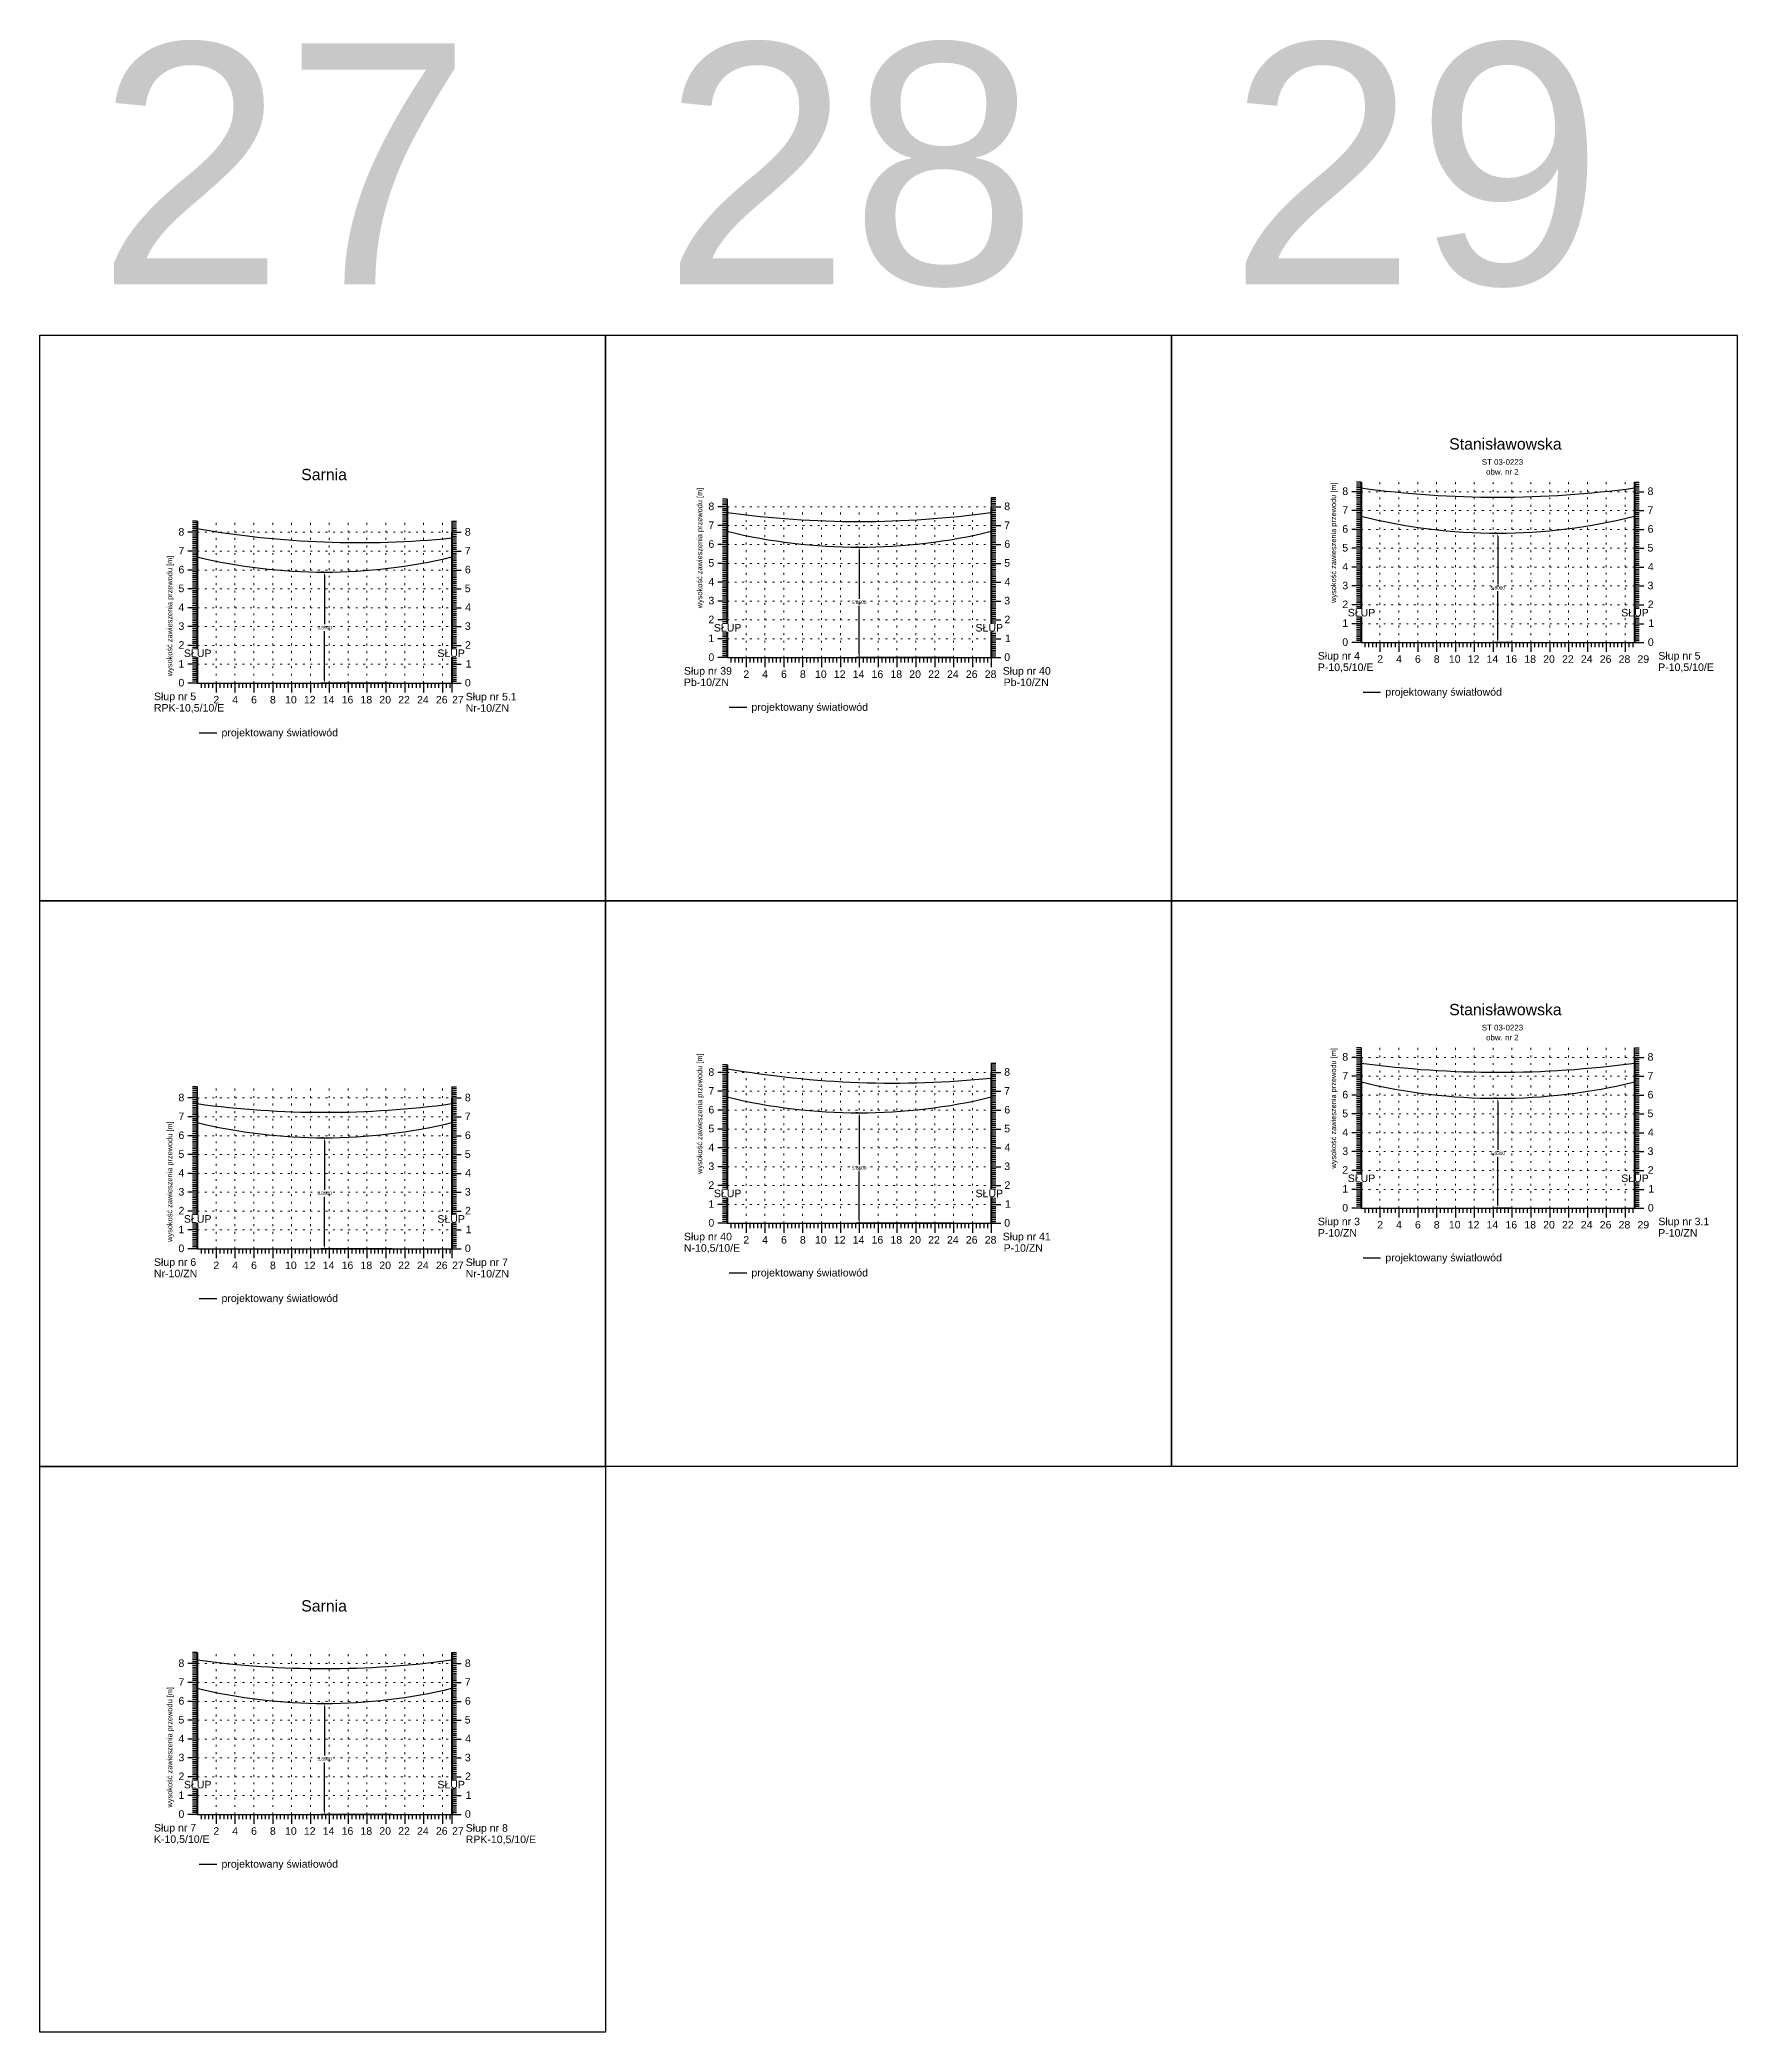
# Model space of a CAD drawing. Header units: metres. Extents: x -155 to 1812, y 681 to 886.
# Drawn here: x 474.5 to 564.5, y 770.5 to 876.2 of the extents above; entities that cross this region are included whole.
import ezdxf

# ---------------------------------------------------------------- set-up
doc = ezdxf.new("R2010")
doc.units = ezdxf.units.M
doc.header["$MEASUREMENT"] = 0
doc.linetypes.add('ACAD_ISO07W100', pattern=[3, 0, -3])
doc.layers.add('ramka', color=7, linetype='Continuous', plot=False)
doc.styles.get("Standard").update_dxf_attribs({"font": 'arial.ttf'})
doc.dimstyles.get("Standard").update_dxf_attribs({"dimtxt": 0.18, "dimasz": 0.18, "dimexe": 0.18, "dimexo": 0.0625, "dimgap": 0.09, "dimtad": 0, "dimtih": 1, "dimtoh": 1, "dimdec": 4, "dimzin": 0, "dimdsep": 46, "dimtxsty": 'Standard', "dimcen": 0.09, "dimadec": 0, "dimazin": 0, "dimtfac": 1, "dimtdec": 4, "dimtofl": 0, "dimtmove": 0, "dimatfit": 3, "dimfxl": 1, "dimtolj": 1, "dimtzin": 0, "dimarcsym": 0})

msp = doc.modelspace()

# ---------------------------------------------------------------- texts
at = {"lineweight": 25}
for s, p in [('27', (477.58131, 863.21103)), ('28', (507.58131, 863.21103)), ('29', (537.58131, 863.21103))]:
    msp.add_text(s, height=12.782133, dxfattribs=at).set_placement(p)
for s, height, p in [('Stanisławowska', 0.6, (549.27448, 854.45551)), ('ST 03-0223', 0.3, (551.00289, 853.64693)), ('Sarnia', 0.6, (488.40148, 852.83088)), ('obw. nr 2', 0.3, (551.23105, 853.12251)), ('8', 0.4, (509.99349, 851.24436)), ('8', 0.4, (525.67914, 851.24436)), ('8', 0.4, (543.60564, 852.04564)), ('8', 0.4, (559.79128, 852.04564)), ('7', 0.4, (509.99349, 850.24436)), ('7', 0.4, (525.67614, 850.24436)), ('7', 0.4, (543.60564, 851.04564)), ('7', 0.4, (559.78828, 851.04564)), ('8', 0.4, (481.89241, 849.89088)), ('8', 0.4, (497.07805, 849.89088)), ('6', 0.4, (509.99349, 849.24436)), ('6', 0.4, (525.68187, 849.24436)), ('6', 0.4, (543.60564, 850.04564)), ('6', 0.4, (559.79401, 850.04564)), ('7', 0.4, (481.89241, 848.89088)), ('7', 0.4, (497.07505, 848.89088)), ('5', 0.4, (509.99349, 848.24436)), ('5', 0.4, (525.67641, 848.24436)), ('5', 0.4, (543.60564, 849.04564)), ('5', 0.4, (559.78856, 849.04564)), ('6', 0.4, (481.89241, 847.89088)), ('6', 0.4, (497.08078, 847.89088)), ('4', 0.4, (509.99349, 847.24436)), ('4', 0.4, (525.69715, 847.24436)), ('4', 0.4, (543.60564, 848.04564)), ('3', 0.4, (543.60564, 847.04564)), ('3', 0.4, (559.79128, 847.04564)), ('4', 0.4, (559.80929, 848.04564)), ('5', 0.4, (481.89241, 846.89088)), ('5', 0.4, (497.07533, 846.89088)), ('3', 0.4, (509.99349, 846.24436)), ('3', 0.4, (525.67914, 846.24436)), ('2', 0.4, (543.60564, 846.04564)), ('2', 0.4, (559.80247, 846.04564)), ('4', 0.4, (481.89241, 845.89088)), ('3', 0.4, (481.89241, 844.89088)), ('3', 0.4, (497.07805, 844.89088)), ('4', 0.4, (497.09606, 845.89088)), ('2', 0.4, (509.99349, 845.24436)), ('2', 0.4, (525.69032, 845.24436)), ('1', 0.4, (543.60564, 845.04564)), ('1', 0.4, (559.83112, 845.04564)), ('2', 0.4, (481.89241, 843.89088)), ('2', 0.4, (497.08924, 843.89088)), ('1', 0.4, (509.99349, 844.24436)), ('1', 0.4, (525.71897, 844.24436)), ('0', 0.4, (543.60564, 844.04564)), ('0', 0.4, (559.80672, 844.04564)), ('1', 0.4, (481.89241, 842.89088)), ('1', 0.4, (497.11789, 842.89088)), ('0', 0.4, (509.99349, 843.24436)), ('0', 0.4, (525.68078, 843.24436)), ('Słup nr 4', 0.4, (542.30765, 843.31781)), ('2', 0.4, (545.45608, 843.14405)), ('4', 0.4, (546.45608, 843.14405)), ('6', 0.4, (547.45608, 843.14405)), ('8', 0.4, (548.45608, 843.14405)), ('10', 0.4, (549.25608, 843.14405)), ('12', 0.4, (550.25608, 843.14405)), ('14', 0.4, (551.25608, 843.14405)), ('16', 0.4, (552.25608, 843.14405)), ('18', 0.4, (553.25608, 843.14405)), ('20', 0.4, (554.25608, 843.14405)), ('22', 0.4, (555.25608, 843.14405)), ('24', 0.4, (556.25608, 843.14405)), ('26', 0.4, (557.25608, 843.14405)), ('28', 0.4, (558.25608, 843.14405)), ('29', 0.4, (559.25608, 843.14405)), ('Słup nr 5', 0.4, (560.36326, 843.31781)), ('0', 0.4, (481.89241, 841.89088)), ('0', 0.4, (497.07969, 841.89088)), ('Słup nr 39', 0.4, (508.6955, 842.51654)), ('Pb-10/ZN', 0.4, (508.69385, 841.91165)), ('2', 0.4, (511.84393, 842.34277)), ('4', 0.4, (512.84393, 842.34277)), ('6', 0.4, (513.84393, 842.34277)), ('8', 0.4, (514.84393, 842.34277)), ('10', 0.4, (515.64393, 842.34277)), ('12', 0.4, (516.64393, 842.34277)), ('14', 0.4, (517.64393, 842.34277)), ('16', 0.4, (518.64393, 842.34277)), ('18', 0.4, (519.64393, 842.34277)), ('20', 0.4, (520.64393, 842.34277)), ('22', 0.4, (521.64393, 842.34277)), ('24', 0.4, (522.64393, 842.34277)), ('26', 0.4, (523.64393, 842.34277)), ('28', 0.4, (524.64393, 842.34277)), ('Słup nr 40', 0.4, (525.59969, 842.51654)), ('Pb-10/ZN', 0.4, (525.6487, 841.91165)), ('P-10,5/10/E', 0.4, (542.306, 842.71293)), ('P-10,5/10/E', 0.4, (560.35582, 842.71293)), ('Słup nr 5', 0.4, (480.59441, 841.16305)), ('2', 0.4, (483.74285, 840.98929)), ('4', 0.4, (484.74285, 840.98929)), ('6', 0.4, (485.74285, 840.98929)), ('8', 0.4, (486.74285, 840.98929)), ('10', 0.4, (487.54285, 840.98929)), ('12', 0.4, (488.54285, 840.98929)), ('14', 0.4, (489.54285, 840.98929)), ('16', 0.4, (490.54285, 840.98929)), ('18', 0.4, (491.54285, 840.98929)), ('20', 0.4, (492.54285, 840.98929)), ('22', 0.4, (493.54285, 840.98929)), ('24', 0.4, (494.54285, 840.98929)), ('26', 0.4, (495.54285, 840.98929)), ('27', 0.4, (496.39853, 840.98929)), ('Słup nr 5.1', 0.4, (497.12413, 841.15134)), ('projektowany światłowód', 0.4, (545.88779, 841.39974)), ('RPK-10,5/10/E', 0.4, (480.59277, 840.55817)), ('Nr-10/ZN', 0.4, (497.12413, 840.54645)), ('projektowany światłowód', 0.4, (512.27565, 840.59847)), ('projektowany światłowód', 0.4, (484.17456, 839.24498)), ('Stanisławowska', 0.6, (549.27448, 824.45551)), ('ST 03-0223', 0.3, (551.00289, 823.64693)), ('obw. nr 2', 0.3, (551.23105, 823.12251)), ('8', 0.4, (543.60564, 822.04564)), ('8', 0.4, (559.79128, 822.04564)), ('8', 0.4, (509.99349, 821.24436)), ('8', 0.4, (525.67914, 821.24436)), ('7', 0.4, (543.60564, 821.04564)), ('7', 0.4, (559.78828, 821.04564)), ('8', 0.4, (481.89241, 819.89088)), ('8', 0.4, (497.07805, 819.89088)), ('7', 0.4, (509.99349, 820.24436)), ('7', 0.4, (525.67614, 820.24436)), ('6', 0.4, (543.60564, 820.04564)), ('6', 0.4, (559.79401, 820.04564)), ('7', 0.4, (481.89241, 818.89088)), ('7', 0.4, (497.07505, 818.89088)), ('6', 0.4, (509.99349, 819.24436)), ('6', 0.4, (525.68187, 819.24436)), ('5', 0.4, (543.60564, 819.04564)), ('5', 0.4, (559.78856, 819.04564)), ('6', 0.4, (481.89241, 817.89088)), ('6', 0.4, (497.08078, 817.89088)), ('5', 0.4, (509.99349, 818.24436)), ('5', 0.4, (525.67641, 818.24436)), ('4', 0.4, (543.60564, 818.04564)), ('4', 0.4, (559.80929, 818.04564)), ('5', 0.4, (481.89241, 816.89088)), ('5', 0.4, (497.07533, 816.89088)), ('4', 0.4, (509.99349, 817.24436)), ('4', 0.4, (525.69715, 817.24436)), ('3', 0.4, (543.60564, 817.04564)), ('3', 0.4, (559.79128, 817.04564)), ('4', 0.4, (481.89241, 815.89088)), ('4', 0.4, (497.09606, 815.89088)), ('3', 0.4, (509.99349, 816.24436)), ('3', 0.4, (525.67914, 816.24436)), ('2', 0.4, (543.60564, 816.04564)), ('2', 0.4, (559.80247, 816.04564)), ('3', 0.4, (481.89241, 814.89088)), ('3', 0.4, (497.07805, 814.89088)), ('2', 0.4, (509.99349, 815.24436)), ('2', 0.4, (525.69032, 815.24436)), ('1', 0.4, (543.60564, 815.04564)), ('1', 0.4, (559.83112, 815.04564)), ('2', 0.4, (481.89241, 813.89088)), ('2', 0.4, (497.08924, 813.89088)), ('0', 0.4, (509.99349, 813.24436)), ('1', 0.4, (509.99349, 814.24436)), ('0', 0.4, (525.68078, 813.24436)), ('1', 0.4, (525.71897, 814.24436)), ('Słup nr 3', 0.4, (542.30765, 813.31781)), ('0', 0.4, (543.60564, 814.04564)), ('0', 0.4, (559.80672, 814.04564)), ('Słup nr 3.1', 0.4, (560.36326, 813.31781)), ('1', 0.4, (481.89241, 812.89088)), ('1', 0.4, (497.11789, 812.89088)), ('Słup nr 40', 0.4, (508.6955, 812.51654)), ('2', 0.4, (511.84393, 812.34277)), ('4', 0.4, (512.84393, 812.34277)), ('6', 0.4, (513.84393, 812.34277)), ('8', 0.4, (514.84393, 812.34277)), ('10', 0.4, (515.64393, 812.34277)), ('12', 0.4, (516.64393, 812.34277)), ('14', 0.4, (517.64393, 812.34277)), ('16', 0.4, (518.64393, 812.34277)), ('18', 0.4, (519.64393, 812.34277)), ('20', 0.4, (520.64393, 812.34277)), ('22', 0.4, (521.64393, 812.34277)), ('24', 0.4, (522.64393, 812.34277)), ('26', 0.4, (523.64393, 812.34277)), ('28', 0.4, (524.64393, 812.34277)), ('Słup nr 41', 0.4, (525.59969, 812.51654)), ('P-10/ZN', 0.4, (542.306, 812.71293)), ('2', 0.4, (545.45608, 813.14405)), ('4', 0.4, (546.45608, 813.14405)), ('6', 0.4, (547.45608, 813.14405)), ('8', 0.4, (548.45608, 813.14405)), ('10', 0.4, (549.25608, 813.14405)), ('12', 0.4, (550.25608, 813.14405)), ('14', 0.4, (551.25608, 813.14405)), ('16', 0.4, (552.25608, 813.14405)), ('18', 0.4, (553.25608, 813.14405)), ('20', 0.4, (554.25608, 813.14405)), ('22', 0.4, (555.25608, 813.14405)), ('24', 0.4, (556.25608, 813.14405)), ('26', 0.4, (557.25608, 813.14405)), ('28', 0.4, (558.25608, 813.14405)), ('29', 0.4, (559.25608, 813.14405)), ('P-10/ZN', 0.4, (560.35582, 812.71293)), ('Słup nr 6', 0.4, (480.59441, 811.16305)), ('0', 0.4, (481.89241, 811.89088)), ('0', 0.4, (497.07969, 811.89088)), ('Słup nr 7', 0.4, (497.12413, 811.15134)), ('N-10,5/10/E', 0.4, (508.69385, 811.91165)), ('P-10/ZN', 0.4, (525.6487, 811.91165)), ('projektowany światłowód', 0.4, (545.88779, 811.39974)), ('Nr-10/ZN', 0.4, (480.59277, 810.55817)), ('2', 0.4, (483.74285, 810.98929)), ('4', 0.4, (484.74285, 810.98929)), ('6', 0.4, (485.74285, 810.98929)), ('8', 0.4, (486.74285, 810.98929)), ('10', 0.4, (487.54285, 810.98929)), ('12', 0.4, (488.54285, 810.98929)), ('14', 0.4, (489.54285, 810.98929)), ('16', 0.4, (490.54285, 810.98929)), ('18', 0.4, (491.54285, 810.98929)), ('20', 0.4, (492.54285, 810.98929)), ('22', 0.4, (493.54285, 810.98929)), ('24', 0.4, (494.54285, 810.98929)), ('26', 0.4, (495.54285, 810.98929)), ('27', 0.4, (496.39853, 810.98929)), ('Nr-10/ZN', 0.4, (497.12413, 810.54645)), ('projektowany światłowód', 0.4, (512.27565, 810.59847)), ('projektowany światłowód', 0.4, (484.17456, 809.24498)), ('Sarnia', 0.6, (488.40148, 792.83088)), ('8', 0.4, (481.89241, 789.89088)), ('8', 0.4, (497.07805, 789.89088)), ('6', 0.4, (481.89241, 787.89088)), ('7', 0.4, (481.89241, 788.89088)), ('7', 0.4, (497.07505, 788.89088)), ('6', 0.4, (497.08078, 787.89088)), ('5', 0.4, (481.89241, 786.89088)), ('5', 0.4, (497.07533, 786.89088)), ('4', 0.4, (481.89241, 785.89088)), ('4', 0.4, (497.09606, 785.89088)), ('3', 0.4, (481.89241, 784.89088)), ('3', 0.4, (497.07805, 784.89088)), ('2', 0.4, (481.89241, 783.89088)), ('2', 0.4, (497.08924, 783.89088)), ('1', 0.4, (481.89241, 782.89088)), ('1', 0.4, (497.11789, 782.89088)), ('0', 0.4, (481.89241, 781.89088)), ('0', 0.4, (497.07969, 781.89088)), ('Słup nr 7', 0.4, (480.59441, 781.16305)), ('K-10,5/10/E', 0.4, (480.59277, 780.55817)), ('2', 0.4, (483.74285, 780.98929)), ('4', 0.4, (484.74285, 780.98929)), ('6', 0.4, (485.74285, 780.98929)), ('8', 0.4, (486.74285, 780.98929)), ('10', 0.4, (487.54285, 780.98929)), ('12', 0.4, (488.54285, 780.98929)), ('14', 0.4, (489.54285, 780.98929)), ('16', 0.4, (490.54285, 780.98929)), ('18', 0.4, (491.54285, 780.98929)), ('20', 0.4, (492.54285, 780.98929)), ('22', 0.4, (493.54285, 780.98929)), ('24', 0.4, (494.54285, 780.98929)), ('26', 0.4, (495.54285, 780.98929)), ('27', 0.4, (496.39853, 780.98929)), ('Słup nr 8', 0.4, (497.12413, 781.15134)), ('RPK-10,5/10/E', 0.4, (497.12413, 780.54645)), ('projektowany światłowód', 0.4, (484.17456, 779.24498))]:
    msp.add_text(s, height=height).set_placement(p)

# ---------------------------------------------------------------- blocks, each defined once
blk = doc.blocks.new('*D191')
at = {"color": 0, "lineweight": -2}
for p, q in [((489.58, 847.95), (489.46, 847.95)), ((489.64, 847.77), (489.64, 845.19)), ((489.64, 842.24), (489.64, 844.83)), ((493.23, 842.06), (489.46, 842.06))]:
    blk.add_line(p, q, dxfattribs=at)
at = {"color": 0}
for points in [[(489.67, 847.77), (489.61, 847.77), (489.64, 847.95)], [(489.61, 842.24), (489.67, 842.24), (489.64, 842.06)]]:
    blk.add_solid(points, dxfattribs=at)
at = {"layer": 'Defpoints', "color": 0}
for p in [(489.64, 847.95), (489.64, 842.06), (493.29, 842.06)]:
    blk.add_point(p, dxfattribs=at)
at = {"color": 0, "lineweight": 25, "insert": (489.64, 845.01), "char_height": 0.18, "attachment_point": 5}
blk.add_mtext('\\A1;5.8900', dxfattribs=at)
blk = doc.blocks.new('*D193')
at = {"color": 0, "lineweight": -2}
for p, q in [((489.58, 817.95), (489.46, 817.95)), ((489.64, 817.77), (489.64, 815.19)), ((489.64, 812.24), (489.64, 814.83)), ((493.23, 812.06), (489.46, 812.06))]:
    blk.add_line(p, q, dxfattribs=at)
at = {"color": 0}
for points in [[(489.67, 817.77), (489.61, 817.77), (489.64, 817.95)], [(489.61, 812.24), (489.67, 812.24), (489.64, 812.06)]]:
    blk.add_solid(points, dxfattribs=at)
at = {"layer": 'Defpoints', "color": 0}
for p in [(489.64, 817.95), (489.64, 812.06), (493.29, 812.06)]:
    blk.add_point(p, dxfattribs=at)
at = {"color": 0, "lineweight": 25, "insert": (489.64, 815.01), "char_height": 0.18, "attachment_point": 5}
blk.add_mtext('\\A1;5.8900', dxfattribs=at)
blk = doc.blocks.new('*D216')
at = {"color": 0, "lineweight": -2}
for p, q in [((489.58, 787.95), (489.46, 787.95)), ((489.64, 787.77), (489.64, 785.19)), ((489.64, 782.24), (489.64, 784.83)), ((493.23, 782.06), (489.46, 782.06))]:
    blk.add_line(p, q, dxfattribs=at)
at = {"color": 0}
for points in [[(489.67, 787.77), (489.61, 787.77), (489.64, 787.95)], [(489.61, 782.24), (489.67, 782.24), (489.64, 782.06)]]:
    blk.add_solid(points, dxfattribs=at)
at = {"layer": 'Defpoints', "color": 0}
for p in [(489.64, 787.95), (489.64, 782.06), (493.29, 782.06)]:
    blk.add_point(p, dxfattribs=at)
at = {"color": 0, "lineweight": 25, "insert": (489.64, 785.01), "char_height": 0.18, "attachment_point": 5}
blk.add_mtext('\\A1;5.8900', dxfattribs=at)
blk = doc.blocks.new('*D182')
at = {"color": 0, "lineweight": -2}
for p, q in [((517.93, 849.28), (517.81, 849.28)), ((517.99, 849.1), (517.99, 846.53)), ((517.99, 843.6), (517.99, 846.17)), ((522.93, 843.42), (517.81, 843.42))]:
    blk.add_line(p, q, dxfattribs=at)
at = {"color": 0}
for points in [[(518.02, 849.1), (517.96, 849.1), (517.99, 849.28)], [(517.96, 843.6), (518.02, 843.6), (517.99, 843.42)]]:
    blk.add_solid(points, dxfattribs=at)
at = {"layer": 'Defpoints', "color": 0}
for p in [(517.99, 849.28), (517.99, 843.42), (522.99, 843.42)]:
    blk.add_point(p, dxfattribs=at)
at = {"color": 0, "lineweight": 25, "insert": (517.99, 846.35), "char_height": 0.18, "attachment_point": 5}
blk.add_mtext('\\A1;5.8600', dxfattribs=at)
blk = doc.blocks.new('*D223')
at = {"color": 0, "lineweight": -2}
for p, q in [((517.93, 819.28), (517.81, 819.28)), ((517.99, 819.1), (517.99, 816.53)), ((517.99, 813.6), (517.99, 816.17)), ((522.93, 813.42), (517.81, 813.42))]:
    blk.add_line(p, q, dxfattribs=at)
at = {"color": 0}
for points in [[(518.02, 819.1), (517.96, 819.1), (517.99, 819.28)], [(517.96, 813.6), (518.02, 813.6), (517.99, 813.42)]]:
    blk.add_solid(points, dxfattribs=at)
at = {"layer": 'Defpoints', "color": 0}
for p in [(517.99, 819.28), (517.99, 813.42), (522.99, 813.42)]:
    blk.add_point(p, dxfattribs=at)
at = {"color": 0, "lineweight": 25, "insert": (517.99, 816.35), "char_height": 0.18, "attachment_point": 5}
blk.add_mtext('\\A1;5.8600', dxfattribs=at)
blk = doc.blocks.new('*D347')
at = {"color": 0, "lineweight": -2}
for p, q in [((551.79, 850.02), (551.67, 850.02)), ((551.85, 849.84), (551.85, 847.3)), ((551.85, 844.4), (551.85, 846.94)), ((552.54, 844.22), (551.67, 844.22))]:
    blk.add_line(p, q, dxfattribs=at)
at = {"color": 0}
for points in [[(551.88, 849.84), (551.82, 849.84), (551.85, 850.02)], [(551.82, 844.4), (551.88, 844.4), (551.85, 844.22)]]:
    blk.add_solid(points, dxfattribs=at)
at = {"layer": 'Defpoints', "color": 0}
for p in [(551.85, 850.02), (551.85, 844.22), (552.6, 844.22)]:
    blk.add_point(p, dxfattribs=at)
at = {"color": 0, "lineweight": 25, "insert": (551.85, 847.12), "char_height": 0.18, "attachment_point": 5}
blk.add_mtext('\\A1;5.8000', dxfattribs=at)
blk = doc.blocks.new('*D263')
at = {"color": 0, "lineweight": -2}
for p, q in [((551.79, 820.05), (551.67, 820.05)), ((551.85, 819.87), (551.85, 817.32)), ((551.85, 814.4), (551.85, 816.95)), ((552.54, 814.22), (551.67, 814.22))]:
    blk.add_line(p, q, dxfattribs=at)
at = {"color": 0}
for points in [[(551.88, 819.87), (551.82, 819.87), (551.85, 820.05)], [(551.82, 814.4), (551.88, 814.4), (551.85, 814.22)]]:
    blk.add_solid(points, dxfattribs=at)
at = {"layer": 'Defpoints', "color": 0}
for p in [(551.85, 820.05), (551.85, 814.22), (552.6, 814.22)]:
    blk.add_point(p, dxfattribs=at)
at = {"color": 0, "lineweight": 25, "insert": (551.85, 817.13), "char_height": 0.18, "attachment_point": 5}
blk.add_mtext('\\A1;5.8300', dxfattribs=at)

# ---------------------------------------------------------------- dimensions: what is measured, and where the dimension line sits
at = {"lineweight": 25}
for base, p1, p2, picture, middle in [((551.85289, 844.21973), (551.85289, 850.01973), (552.60289, 844.21973), '*D347', (551.85289, 847.11973)), ((517.99075, 843.41845), (517.99075, 849.27845), (522.99075, 843.41845), '*D182', (517.99075, 846.34845)), ((489.64319, 842.06497), (489.64319, 847.95497), (493.28966, 842.06497), '*D191', (489.64319, 845.00997)), ((551.85289, 814.21973), (551.85289, 820.04973), (552.60289, 814.21973), '*D263', (551.85289, 817.13473)), ((517.99075, 813.41845), (517.99075, 819.27845), (522.99075, 813.41845), '*D223', (517.99075, 816.34845)), ((489.64319, 812.06497), (489.64319, 817.95497), (493.28966, 812.06497), '*D193', (489.64319, 815.00997)), ((489.64319, 782.06497), (489.64319, 787.95497), (493.28966, 782.06497), '*D216', (489.64319, 785.00997))]:
    dim = msp.add_linear_dim(base=base, p1=p1, p2=p2, angle=90, dimstyle='Standard', dxfattribs=at)
    dim.commit()
    dim.dimension.update_dxf_attribs({"geometry": picture, "text_midpoint": middle})

# ---------------------------------------------------------------- linework, layer by layer
for p, q in [((544.60289, 852.71973), (544.35289, 852.71973)), ((544.60289, 852.71973), (544.60289, 844.21973)), ((559.10289, 852.71973), (559.35289, 852.71973)), ((510.99075, 851.81845), (510.74075, 851.81845)), ((510.99075, 851.81845), (510.74075, 851.81845)), ((510.99075, 851.71845), (510.74075, 851.71845)), ((510.99075, 851.71845), (510.74075, 851.71845)), ((510.99075, 851.81845), (510.99075, 843.41845)), ((524.99075, 851.91845), (524.99075, 843.41845)), ((524.99075, 851.91845), (525.24075, 851.91845)), ((524.99075, 851.91845), (525.24075, 851.91845)), ((524.99075, 851.81845), (525.24075, 851.81845)), ((524.99075, 851.81845), (525.24075, 851.81845)), ((524.99075, 851.71845), (525.24075, 851.71845)), ((524.99075, 851.71845), (525.24075, 851.71845)), ((544.60289, 852.21973), (544.10289, 852.21973)), ((544.60289, 852.21973), (544.10289, 852.21973)), ((544.60289, 852.61973), (544.35289, 852.61973)), ((544.60289, 852.51973), (544.35289, 852.51973)), ((544.60289, 852.41973), (544.35289, 852.41973)), ((544.60289, 852.31973), (544.35289, 852.31973)), ((544.60289, 852.11973), (544.35289, 852.11973)), ((544.60289, 852.01973), (544.35289, 852.01973)), ((544.60289, 851.91973), (544.35289, 851.91973)), ((544.60289, 851.81973), (544.35289, 851.81973)), ((544.60289, 851.71973), (544.35289, 851.71973)), ((559.10289, 852.61973), (559.35289, 852.61973)), ((559.10289, 852.51973), (559.35289, 852.51973)), ((559.10289, 852.41973), (559.35289, 852.41973)), ((559.10289, 852.31973), (559.35289, 852.31973)), ((559.10289, 852.21973), (559.60289, 852.21973)), ((559.10289, 852.21973), (559.60289, 852.21973)), ((559.10289, 852.11973), (559.35289, 852.11973)), ((559.10289, 852.01973), (559.35289, 852.01973)), ((559.10289, 851.91973), (559.35289, 851.91973)), ((559.10289, 851.81973), (559.35289, 851.81973)), ((559.10289, 851.71973), (559.35289, 851.71973)), ((482.88966, 850.66497), (482.63966, 850.66497)), ((482.88966, 850.66497), (482.88966, 842.06497)), ((496.38966, 850.66497), (496.38966, 842.06497)), ((496.38966, 850.66497), (496.63966, 850.66497)), ((510.99075, 851.41845), (510.49075, 851.41845)), ((510.99075, 851.41845), (510.49075, 851.41845)), ((510.99075, 851.41845), (510.49075, 851.41845)), ((510.99075, 851.41845), (510.49075, 851.41845)), ((510.99075, 851.61845), (510.74075, 851.61845)), ((510.99075, 851.61845), (510.74075, 851.61845)), ((510.99075, 851.51845), (510.74075, 851.51845)), ((510.99075, 851.51845), (510.74075, 851.51845)), ((510.99075, 851.31845), (510.74075, 851.31845)), ((510.99075, 851.21845), (510.74075, 851.21845)), ((510.99075, 851.11845), (510.74075, 851.11845)), ((510.99075, 851.01845), (510.74075, 851.01845)), ((510.99075, 850.91845), (510.74075, 850.91845)), ((510.99075, 850.81845), (510.74075, 850.81845)), ((510.99075, 850.71845), (510.74075, 850.71845)), ((510.99075, 850.61845), (510.74075, 850.61845)), ((524.99075, 851.61845), (525.24075, 851.61845)), ((524.99075, 851.61845), (525.24075, 851.61845)), ((524.99075, 851.51845), (525.24075, 851.51845)), ((524.99075, 851.51845), (525.24075, 851.51845)), ((524.99075, 851.41845), (525.49075, 851.41845)), ((524.99075, 851.41845), (525.49075, 851.41845)), ((524.99075, 851.41845), (525.49075, 851.41845)), ((524.99075, 851.41845), (525.49075, 851.41845)), ((524.99075, 851.31845), (525.24075, 851.31845)), ((524.99075, 851.21845), (525.24075, 851.21845)), ((524.99075, 851.11845), (525.24075, 851.11845)), ((524.99075, 851.01845), (525.24075, 851.01845)), ((524.99075, 850.91845), (525.24075, 850.91845)), ((524.99075, 850.81845), (525.24075, 850.81845)), ((524.99075, 850.71845), (525.24075, 850.71845)), ((524.99075, 850.61845), (525.24075, 850.61845)), ((544.60289, 851.21973), (544.10289, 851.21973)), ((544.60289, 851.21973), (544.10289, 851.21973)), ((544.60289, 851.61973), (544.35289, 851.61973)), ((544.60289, 851.51973), (544.35289, 851.51973)), ((544.60289, 851.41973), (544.35289, 851.41973)), ((544.60289, 851.31973), (544.35289, 851.31973)), ((544.60289, 851.11973), (544.35289, 851.11973)), ((544.60289, 851.01973), (544.35289, 851.01973)), ((544.60289, 850.91973), (544.35289, 850.91973)), ((544.60289, 850.81973), (544.35289, 850.81973)), ((544.60289, 850.71973), (544.35289, 850.71973)), ((544.60289, 850.61973), (544.35289, 850.61973)), ((559.10289, 851.61973), (559.35289, 851.61973)), ((559.10289, 851.51973), (559.35289, 851.51973)), ((559.10289, 851.41973), (559.35289, 851.41973)), ((559.10289, 851.31973), (559.35289, 851.31973)), ((559.10289, 851.21973), (559.60289, 851.21973)), ((559.10289, 851.21973), (559.60289, 851.21973)), ((559.10289, 851.11973), (559.35289, 851.11973)), ((559.10289, 851.01973), (559.35289, 851.01973)), ((559.10289, 850.91973), (559.35289, 850.91973)), ((559.10289, 850.81973), (559.35289, 850.81973)), ((559.10289, 850.71973), (559.35289, 850.71973)), ((559.10289, 850.61973), (559.35289, 850.61973)), ((482.88966, 850.06497), (482.38966, 850.06497)), ((482.88966, 850.06497), (482.38966, 850.06497)), ((482.88966, 850.06497), (482.38966, 850.06497)), ((482.88966, 850.06497), (482.38966, 850.06497)), ((482.88966, 850.56497), (482.63966, 850.56497)), ((482.88966, 850.56497), (482.63966, 850.56497)), ((482.88966, 850.46497), (482.63966, 850.46497)), ((482.88966, 850.46497), (482.63966, 850.46497)), ((482.88966, 850.36497), (482.63966, 850.36497)), ((482.88966, 850.36497), (482.63966, 850.36497)), ((482.88966, 850.26497), (482.63966, 850.26497)), ((482.88966, 850.26497), (482.63966, 850.26497)), ((482.88966, 850.16497), (482.63966, 850.16497)), ((482.88966, 850.16497), (482.63966, 850.16497)), ((482.88966, 849.96497), (482.63966, 849.96497)), ((482.88966, 849.86497), (482.63966, 849.86497)), ((482.88966, 849.76497), (482.63966, 849.76497)), ((482.88966, 849.66497), (482.63966, 849.66497)), ((482.88966, 849.56497), (482.63966, 849.56497)), ((496.38966, 850.56497), (496.63966, 850.56497)), ((496.38966, 850.56497), (496.63966, 850.56497)), ((496.38966, 850.46497), (496.63966, 850.46497)), ((496.38966, 850.46497), (496.63966, 850.46497)), ((496.38966, 850.36497), (496.63966, 850.36497)), ((496.38966, 850.36497), (496.63966, 850.36497)), ((496.38966, 850.26497), (496.63966, 850.26497)), ((496.38966, 850.26497), (496.63966, 850.26497)), ((496.38966, 850.16497), (496.63966, 850.16497)), ((496.38966, 850.16497), (496.63966, 850.16497)), ((496.38966, 850.06497), (496.88966, 850.06497)), ((496.38966, 850.06497), (496.88966, 850.06497)), ((496.38966, 850.06497), (496.88966, 850.06497)), ((496.38966, 850.06497), (496.88966, 850.06497)), ((496.38966, 849.96497), (496.63966, 849.96497)), ((496.38966, 849.86497), (496.63966, 849.86497)), ((496.38966, 849.76497), (496.63966, 849.76497)), ((496.38966, 849.66497), (496.63966, 849.66497)), ((496.38966, 849.56497), (496.63966, 849.56497)), ((510.99075, 850.41845), (510.49075, 850.41845)), ((510.99075, 850.41845), (510.49075, 850.41845)), ((510.99075, 850.51845), (510.74075, 850.51845)), ((510.99075, 850.31845), (510.74075, 850.31845)), ((510.99075, 850.21845), (510.74075, 850.21845)), ((510.99075, 850.11845), (510.74075, 850.11845)), ((510.99075, 850.01845), (510.74075, 850.01845)), ((510.99075, 849.91845), (510.74075, 849.91845)), ((510.99075, 849.81845), (510.74075, 849.81845)), ((510.99075, 849.71845), (510.74075, 849.71845)), ((510.99075, 849.61845), (510.74075, 849.61845)), ((524.99075, 850.51845), (525.24075, 850.51845)), ((524.99075, 850.41845), (525.49075, 850.41845)), ((524.99075, 850.41845), (525.49075, 850.41845)), ((524.99075, 850.31845), (525.24075, 850.31845)), ((524.99075, 850.21845), (525.24075, 850.21845)), ((524.99075, 850.11845), (525.24075, 850.11845)), ((524.99075, 850.01845), (525.24075, 850.01845)), ((524.99075, 849.91845), (525.24075, 849.91845)), ((524.99075, 849.81845), (525.24075, 849.81845)), ((524.99075, 849.71845), (525.24075, 849.71845)), ((524.99075, 849.61845), (525.24075, 849.61845)), ((544.60289, 850.21973), (544.10289, 850.21973)), ((544.60289, 850.21973), (544.10289, 850.21973)), ((544.60289, 850.51973), (544.35289, 850.51973)), ((544.60289, 850.41973), (544.35289, 850.41973)), ((544.60289, 850.31973), (544.35289, 850.31973)), ((544.60289, 850.11973), (544.35289, 850.11973)), ((544.60289, 850.01973), (544.35289, 850.01973)), ((544.60289, 849.91973), (544.35289, 849.91973)), ((544.60289, 849.81973), (544.35289, 849.81973)), ((544.60289, 849.71973), (544.35289, 849.71973)), ((544.60289, 849.61973), (544.35289, 849.61973)), ((559.10289, 850.51973), (559.35289, 850.51973)), ((559.10289, 850.41973), (559.35289, 850.41973)), ((559.10289, 850.31973), (559.35289, 850.31973)), ((559.10289, 850.21973), (559.60289, 850.21973)), ((559.10289, 850.21973), (559.60289, 850.21973)), ((559.10289, 850.11973), (559.35289, 850.11973)), ((559.10289, 850.01973), (559.35289, 850.01973)), ((559.10289, 849.91973), (559.35289, 849.91973)), ((559.10289, 849.81973), (559.35289, 849.81973)), ((559.10289, 849.71973), (559.35289, 849.71973)), ((559.10289, 849.61973), (559.35289, 849.61973)), ((482.88966, 849.06497), (482.38966, 849.06497)), ((482.88966, 849.06497), (482.38966, 849.06497)), ((482.88966, 849.46497), (482.63966, 849.46497)), ((482.88966, 849.36497), (482.63966, 849.36497)), ((482.88966, 849.26497), (482.63966, 849.26497)), ((482.88966, 849.16497), (482.63966, 849.16497)), ((482.88966, 848.96497), (482.63966, 848.96497)), ((482.88966, 848.86497), (482.63966, 848.86497)), ((482.88966, 848.76497), (482.63966, 848.76497)), ((482.88966, 848.66497), (482.63966, 848.66497)), ((482.88966, 848.56497), (482.63966, 848.56497)), ((482.88966, 848.46497), (482.63966, 848.46497)), ((496.38966, 849.46497), (496.63966, 849.46497)), ((496.38966, 849.36497), (496.63966, 849.36497)), ((496.38966, 849.26497), (496.63966, 849.26497)), ((496.38966, 849.16497), (496.63966, 849.16497)), ((496.38966, 849.06497), (496.88966, 849.06497)), ((496.38966, 849.06497), (496.88966, 849.06497)), ((496.38966, 848.96497), (496.63966, 848.96497)), ((496.38966, 848.86497), (496.63966, 848.86497)), ((496.38966, 848.76497), (496.63966, 848.76497)), ((496.38966, 848.66497), (496.63966, 848.66497)), ((496.38966, 848.56497), (496.63966, 848.56497)), ((496.38966, 848.46497), (496.63966, 848.46497)), ((510.99075, 849.41845), (510.49075, 849.41845)), ((510.99075, 849.41845), (510.49075, 849.41845)), ((510.99075, 849.51845), (510.74075, 849.51845)), ((510.99075, 849.31845), (510.74075, 849.31845)), ((510.99075, 849.21845), (510.74075, 849.21845)), ((510.99075, 849.11845), (510.74075, 849.11845)), ((510.99075, 849.01845), (510.74075, 849.01845)), ((510.99075, 848.91845), (510.74075, 848.91845)), ((510.99075, 848.81845), (510.74075, 848.81845)), ((510.99075, 848.71845), (510.74075, 848.71845)), ((510.99075, 848.61845), (510.74075, 848.61845)), ((510.99075, 848.51845), (510.74075, 848.51845)), ((524.99075, 849.51845), (525.24075, 849.51845)), ((524.99075, 849.41845), (525.49075, 849.41845)), ((524.99075, 849.41845), (525.49075, 849.41845)), ((524.99075, 849.31845), (525.24075, 849.31845)), ((524.99075, 849.21845), (525.24075, 849.21845)), ((524.99075, 849.11845), (525.24075, 849.11845)), ((524.99075, 849.01845), (525.24075, 849.01845)), ((524.99075, 848.91845), (525.24075, 848.91845)), ((524.99075, 848.81845), (525.24075, 848.81845)), ((524.99075, 848.71845), (525.24075, 848.71845)), ((524.99075, 848.61845), (525.24075, 848.61845)), ((524.99075, 848.51845), (525.24075, 848.51845)), ((544.60289, 849.21973), (544.10289, 849.21973)), ((544.60289, 849.21973), (544.10289, 849.21973)), ((544.60289, 849.51973), (544.35289, 849.51973)), ((544.60289, 849.41973), (544.35289, 849.41973)), ((544.60289, 849.31973), (544.35289, 849.31973)), ((544.60289, 849.11973), (544.35289, 849.11973)), ((544.60289, 849.01973), (544.35289, 849.01973)), ((544.60289, 848.91973), (544.35289, 848.91973)), ((544.60289, 848.81973), (544.35289, 848.81973)), ((544.60289, 848.71973), (544.35289, 848.71973)), ((544.60289, 848.61973), (544.35289, 848.61973)), ((544.60289, 848.51973), (544.35289, 848.51973)), ((559.10289, 849.51973), (559.35289, 849.51973)), ((559.10289, 849.41973), (559.35289, 849.41973)), ((559.10289, 849.31973), (559.35289, 849.31973)), ((559.10289, 849.21973), (559.60289, 849.21973)), ((559.10289, 849.21973), (559.60289, 849.21973)), ((559.10289, 849.11973), (559.35289, 849.11973)), ((559.10289, 849.01973), (559.35289, 849.01973)), ((559.10289, 848.91973), (559.35289, 848.91973)), ((559.10289, 848.81973), (559.35289, 848.81973)), ((559.10289, 848.71973), (559.35289, 848.71973)), ((559.10289, 848.61973), (559.35289, 848.61973)), ((559.10289, 848.51973), (559.35289, 848.51973)), ((482.88966, 848.06497), (482.38966, 848.06497)), ((482.88966, 848.06497), (482.38966, 848.06497)), ((482.88966, 848.36497), (482.63966, 848.36497)), ((482.88966, 848.26497), (482.63966, 848.26497)), ((482.88966, 848.16497), (482.63966, 848.16497)), ((482.88966, 847.96497), (482.63966, 847.96497)), ((482.88966, 847.86497), (482.63966, 847.86497)), ((482.88966, 847.76497), (482.63966, 847.76497)), ((482.88966, 847.66497), (482.63966, 847.66497)), ((482.88966, 847.56497), (482.63966, 847.56497)), ((482.88966, 847.46497), (482.63966, 847.46497)), ((496.38966, 848.36497), (496.63966, 848.36497)), ((496.38966, 848.26497), (496.63966, 848.26497)), ((496.38966, 848.16497), (496.63966, 848.16497)), ((496.38966, 848.06497), (496.88966, 848.06497)), ((496.38966, 848.06497), (496.88966, 848.06497)), ((496.38966, 847.96497), (496.63966, 847.96497)), ((496.38966, 847.86497), (496.63966, 847.86497)), ((496.38966, 847.76497), (496.63966, 847.76497)), ((496.38966, 847.66497), (496.63966, 847.66497)), ((496.38966, 847.56497), (496.63966, 847.56497)), ((496.38966, 847.46497), (496.63966, 847.46497)), ((510.99075, 848.41845), (510.49075, 848.41845)), ((510.99075, 848.41845), (510.49075, 848.41845)), ((510.99075, 847.41845), (510.49075, 847.41845)), ((510.99075, 847.41845), (510.49075, 847.41845)), ((510.99075, 848.31845), (510.74075, 848.31845)), ((510.99075, 848.21845), (510.74075, 848.21845)), ((510.99075, 848.11845), (510.74075, 848.11845)), ((510.99075, 848.01845), (510.74075, 848.01845)), ((510.99075, 847.91845), (510.74075, 847.91845)), ((510.99075, 847.81845), (510.74075, 847.81845)), ((510.99075, 847.71845), (510.74075, 847.71845)), ((510.99075, 847.61845), (510.74075, 847.61845)), ((510.99075, 847.51845), (510.74075, 847.51845)), ((524.99075, 848.41845), (525.49075, 848.41845)), ((524.99075, 848.41845), (525.49075, 848.41845)), ((524.99075, 848.31845), (525.24075, 848.31845)), ((524.99075, 848.21845), (525.24075, 848.21845)), ((524.99075, 848.11845), (525.24075, 848.11845)), ((524.99075, 848.01845), (525.24075, 848.01845)), ((524.99075, 847.91845), (525.24075, 847.91845)), ((524.99075, 847.81845), (525.24075, 847.81845)), ((524.99075, 847.71845), (525.24075, 847.71845)), ((524.99075, 847.61845), (525.24075, 847.61845)), ((524.99075, 847.51845), (525.24075, 847.51845)), ((524.99075, 847.41845), (525.49075, 847.41845)), ((524.99075, 847.41845), (525.49075, 847.41845)), ((544.60289, 848.21973), (544.10289, 848.21973)), ((544.60289, 848.21973), (544.10289, 848.21973)), ((544.60289, 848.41973), (544.35289, 848.41973)), ((544.60289, 848.31973), (544.35289, 848.31973)), ((544.60289, 848.11973), (544.35289, 848.11973)), ((544.60289, 848.01973), (544.35289, 848.01973)), ((544.60289, 847.91973), (544.35289, 847.91973)), ((544.60289, 847.81973), (544.35289, 847.81973)), ((544.60289, 847.71973), (544.35289, 847.71973)), ((544.60289, 847.61973), (544.35289, 847.61973)), ((544.60289, 847.51973), (544.35289, 847.51973)), ((544.60289, 847.41973), (544.35289, 847.41973)), ((559.10289, 848.41973), (559.35289, 848.41973)), ((559.10289, 848.31973), (559.35289, 848.31973)), ((559.10289, 848.21973), (559.60289, 848.21973)), ((559.10289, 848.21973), (559.60289, 848.21973)), ((559.10289, 848.11973), (559.35289, 848.11973)), ((559.10289, 848.01973), (559.35289, 848.01973)), ((559.10289, 847.91973), (559.35289, 847.91973)), ((559.10289, 847.81973), (559.35289, 847.81973)), ((559.10289, 847.71973), (559.35289, 847.71973)), ((559.10289, 847.61973), (559.35289, 847.61973)), ((559.10289, 847.51973), (559.35289, 847.51973)), ((559.10289, 847.41973), (559.35289, 847.41973)), ((482.88966, 847.06497), (482.38966, 847.06497)), ((482.88966, 847.06497), (482.38966, 847.06497)), ((482.88966, 847.36497), (482.63966, 847.36497)), ((482.88966, 847.26497), (482.63966, 847.26497)), ((482.88966, 847.16497), (482.63966, 847.16497)), ((482.88966, 846.96497), (482.63966, 846.96497)), ((482.88966, 846.86497), (482.63966, 846.86497)), ((482.88966, 846.76497), (482.63966, 846.76497)), ((482.88966, 846.66497), (482.63966, 846.66497)), ((482.88966, 846.56497), (482.63966, 846.56497)), ((482.88966, 846.46497), (482.63966, 846.46497)), ((482.88966, 846.36497), (482.63966, 846.36497)), ((496.38966, 847.36497), (496.63966, 847.36497)), ((496.38966, 847.26497), (496.63966, 847.26497)), ((496.38966, 847.16497), (496.63966, 847.16497)), ((496.38966, 847.06497), (496.88966, 847.06497)), ((496.38966, 847.06497), (496.88966, 847.06497)), ((496.38966, 846.96497), (496.63966, 846.96497)), ((496.38966, 846.86497), (496.63966, 846.86497)), ((496.38966, 846.76497), (496.63966, 846.76497)), ((496.38966, 846.66497), (496.63966, 846.66497)), ((496.38966, 846.56497), (496.63966, 846.56497)), ((496.38966, 846.46497), (496.63966, 846.46497)), ((496.38966, 846.36497), (496.63966, 846.36497)), ((510.99075, 846.41845), (510.49075, 846.41845)), ((510.99075, 846.41845), (510.49075, 846.41845)), ((510.99075, 847.31845), (510.74075, 847.31845)), ((510.99075, 847.21845), (510.74075, 847.21845)), ((510.99075, 847.11845), (510.74075, 847.11845)), ((510.99075, 847.01845), (510.74075, 847.01845)), ((510.99075, 846.91845), (510.74075, 846.91845)), ((510.99075, 846.81845), (510.74075, 846.81845)), ((510.99075, 846.71845), (510.74075, 846.71845)), ((510.99075, 846.61845), (510.74075, 846.61845)), ((510.99075, 846.51845), (510.74075, 846.51845)), ((524.99075, 847.31845), (525.24075, 847.31845)), ((524.99075, 847.21845), (525.24075, 847.21845)), ((524.99075, 847.11845), (525.24075, 847.11845)), ((524.99075, 847.01845), (525.24075, 847.01845)), ((524.99075, 846.91845), (525.24075, 846.91845)), ((524.99075, 846.81845), (525.24075, 846.81845)), ((524.99075, 846.71845), (525.24075, 846.71845)), ((524.99075, 846.61845), (525.24075, 846.61845)), ((524.99075, 846.51845), (525.24075, 846.51845)), ((524.99075, 846.41845), (525.49075, 846.41845)), ((524.99075, 846.41845), (525.49075, 846.41845)), ((544.60289, 847.21973), (544.10289, 847.21973)), ((544.60289, 847.21973), (544.10289, 847.21973)), ((544.60289, 847.31973), (544.35289, 847.31973)), ((544.60289, 847.11973), (544.35289, 847.11973)), ((544.60289, 847.01973), (544.35289, 847.01973)), ((544.60289, 846.91973), (544.35289, 846.91973)), ((544.60289, 846.81973), (544.35289, 846.81973)), ((544.60289, 846.71973), (544.35289, 846.71973)), ((544.60289, 846.61973), (544.35289, 846.61973)), ((544.60289, 846.51973), (544.35289, 846.51973)), ((544.60289, 846.41973), (544.35289, 846.41973)), ((559.10289, 847.31973), (559.35289, 847.31973)), ((559.10289, 847.21973), (559.60289, 847.21973)), ((559.10289, 847.21973), (559.60289, 847.21973)), ((559.10289, 847.11973), (559.35289, 847.11973)), ((559.10289, 847.01973), (559.35289, 847.01973)), ((559.10289, 846.91973), (559.35289, 846.91973)), ((559.10289, 846.81973), (559.35289, 846.81973)), ((559.10289, 846.71973), (559.35289, 846.71973)), ((559.10289, 846.61973), (559.35289, 846.61973)), ((559.10289, 846.51973), (559.35289, 846.51973)), ((559.10289, 846.41973), (559.35289, 846.41973)), ((482.88966, 846.06497), (482.38966, 846.06497)), ((482.88966, 846.06497), (482.38966, 846.06497)), ((482.88966, 846.26497), (482.63966, 846.26497)), ((482.88966, 846.16497), (482.63966, 846.16497)), ((482.88966, 845.96497), (482.63966, 845.96497)), ((482.88966, 845.86497), (482.63966, 845.86497)), ((482.88966, 845.76497), (482.63966, 845.76497)), ((482.88966, 845.66497), (482.63966, 845.66497)), ((482.88966, 845.56497), (482.63966, 845.56497)), ((482.88966, 845.46497), (482.63966, 845.46497)), ((482.88966, 845.36497), (482.63966, 845.36497)), ((496.38966, 846.26497), (496.63966, 846.26497)), ((496.38966, 846.16497), (496.63966, 846.16497)), ((496.38966, 846.06497), (496.88966, 846.06497)), ((496.38966, 846.06497), (496.88966, 846.06497)), ((496.38966, 845.96497), (496.63966, 845.96497)), ((496.38966, 845.86497), (496.63966, 845.86497)), ((496.38966, 845.76497), (496.63966, 845.76497)), ((496.38966, 845.66497), (496.63966, 845.66497)), ((496.38966, 845.56497), (496.63966, 845.56497)), ((496.38966, 845.46497), (496.63966, 845.46497)), ((496.38966, 845.36497), (496.63966, 845.36497)), ((510.99075, 845.41845), (510.49075, 845.41845)), ((510.99075, 845.41845), (510.49075, 845.41845)), ((510.99075, 846.31845), (510.74075, 846.31845)), ((510.99075, 846.21845), (510.74075, 846.21845)), ((510.99075, 846.11845), (510.74075, 846.11845)), ((510.99075, 846.01845), (510.74075, 846.01845)), ((510.99075, 845.91845), (510.74075, 845.91845)), ((510.99075, 845.81845), (510.74075, 845.81845)), ((510.99075, 845.71845), (510.74075, 845.71845)), ((510.99075, 845.61845), (510.74075, 845.61845)), ((510.99075, 845.51845), (510.74075, 845.51845)), ((510.99075, 845.31845), (510.74075, 845.31845)), ((524.99075, 846.31845), (525.24075, 846.31845)), ((524.99075, 846.21845), (525.24075, 846.21845)), ((524.99075, 846.11845), (525.24075, 846.11845)), ((524.99075, 846.01845), (525.24075, 846.01845)), ((524.99075, 845.91845), (525.24075, 845.91845)), ((524.99075, 845.81845), (525.24075, 845.81845)), ((524.99075, 845.71845), (525.24075, 845.71845)), ((524.99075, 845.61845), (525.24075, 845.61845)), ((524.99075, 845.51845), (525.24075, 845.51845)), ((524.99075, 845.41845), (525.49075, 845.41845)), ((524.99075, 845.41845), (525.49075, 845.41845)), ((524.99075, 845.31845), (525.24075, 845.31845)), ((544.60289, 846.21973), (544.10289, 846.21973)), ((544.60289, 846.21973), (544.10289, 846.21973)), ((544.60289, 846.31973), (544.35289, 846.31973)), ((544.60289, 846.11973), (544.35289, 846.11973)), ((544.60289, 846.01973), (544.35289, 846.01973)), ((544.60289, 845.91973), (544.35289, 845.91973)), ((544.60289, 845.81973), (544.35289, 845.81973)), ((544.60289, 845.71973), (544.35289, 845.71973)), ((544.60289, 845.61973), (544.35289, 845.61973)), ((544.60289, 845.51973), (544.35289, 845.51973)), ((544.60289, 845.41973), (544.35289, 845.41973)), ((544.60289, 845.31973), (544.35289, 845.31973)), ((559.10289, 846.31973), (559.35289, 846.31973)), ((559.10289, 846.21973), (559.60289, 846.21973)), ((559.10289, 846.21973), (559.60289, 846.21973)), ((559.10289, 846.11973), (559.35289, 846.11973)), ((559.10289, 846.01973), (559.35289, 846.01973)), ((559.10289, 845.91973), (559.35289, 845.91973)), ((559.10289, 845.81973), (559.35289, 845.81973)), ((559.10289, 845.71973), (559.35289, 845.71973)), ((559.10289, 845.61973), (559.35289, 845.61973)), ((559.10289, 845.51973), (559.35289, 845.51973)), ((559.10289, 845.41973), (559.35289, 845.41973)), ((559.10289, 845.31973), (559.35289, 845.31973)), ((482.88966, 845.06497), (482.38966, 845.06497)), ((482.88966, 845.06497), (482.38966, 845.06497)), ((482.88966, 845.26497), (482.63966, 845.26497)), ((482.88966, 845.16497), (482.63966, 845.16497)), ((482.88966, 844.96497), (482.63966, 844.96497)), ((482.88966, 844.86497), (482.63966, 844.86497)), ((482.88966, 844.76497), (482.63966, 844.76497)), ((482.88966, 844.66497), (482.63966, 844.66497)), ((482.88966, 844.56497), (482.63966, 844.56497)), ((482.88966, 844.46497), (482.63966, 844.46497)), ((482.88966, 844.36497), (482.63966, 844.36497)), ((482.88966, 844.26497), (482.63966, 844.26497)), ((496.38966, 845.26497), (496.63966, 845.26497)), ((496.38966, 845.16497), (496.63966, 845.16497)), ((496.38966, 845.06497), (496.88966, 845.06497)), ((496.38966, 845.06497), (496.88966, 845.06497)), ((496.38966, 844.96497), (496.63966, 844.96497)), ((496.38966, 844.86497), (496.63966, 844.86497)), ((496.38966, 844.76497), (496.63966, 844.76497)), ((496.38966, 844.66497), (496.63966, 844.66497)), ((496.38966, 844.56497), (496.63966, 844.56497)), ((496.38966, 844.46497), (496.63966, 844.46497)), ((496.38966, 844.36497), (496.63966, 844.36497)), ((496.38966, 844.26497), (496.63966, 844.26497)), ((510.99075, 844.41845), (510.49075, 844.41845)), ((510.99075, 844.41845), (510.49075, 844.41845)), ((510.99075, 845.21845), (510.74075, 845.21845)), ((510.99075, 845.11845), (510.74075, 845.11845)), ((510.99075, 845.01845), (510.74075, 845.01845)), ((510.99075, 844.91845), (510.74075, 844.91845)), ((510.99075, 844.81845), (510.74075, 844.81845)), ((510.99075, 844.71845), (510.74075, 844.71845)), ((510.99075, 844.61845), (510.74075, 844.61845)), ((510.99075, 844.51845), (510.74075, 844.51845)), ((510.99075, 844.31845), (510.74075, 844.31845)), ((524.99075, 845.21845), (525.24075, 845.21845)), ((524.99075, 845.11845), (525.24075, 845.11845)), ((524.99075, 845.01845), (525.24075, 845.01845)), ((524.99075, 844.91845), (525.24075, 844.91845)), ((524.99075, 844.81845), (525.24075, 844.81845)), ((524.99075, 844.71845), (525.24075, 844.71845)), ((524.99075, 844.61845), (525.24075, 844.61845)), ((524.99075, 844.51845), (525.24075, 844.51845)), ((524.99075, 844.41845), (525.49075, 844.41845)), ((524.99075, 844.41845), (525.49075, 844.41845)), ((524.99075, 844.31845), (525.24075, 844.31845)), ((544.60289, 845.21973), (544.10289, 845.21973)), ((544.60289, 845.21973), (544.10289, 845.21973)), ((544.60289, 845.11973), (544.35289, 845.11973)), ((544.60289, 845.01973), (544.35289, 845.01973)), ((544.60289, 844.91973), (544.35289, 844.91973)), ((544.60289, 844.81973), (544.35289, 844.81973)), ((544.60289, 844.71973), (544.35289, 844.71973)), ((544.60289, 844.61973), (544.35289, 844.61973)), ((544.60289, 844.51973), (544.35289, 844.51973)), ((544.60289, 844.41973), (544.35289, 844.41973)), ((544.60289, 844.31973), (544.35289, 844.31973)), ((559.10289, 845.21973), (559.60289, 845.21973)), ((559.10289, 845.21973), (559.60289, 845.21973)), ((559.10289, 845.11973), (559.35289, 845.11973)), ((559.10289, 845.01973), (559.35289, 845.01973)), ((559.10289, 844.91973), (559.35289, 844.91973)), ((559.10289, 844.81973), (559.35289, 844.81973)), ((559.10289, 844.71973), (559.35289, 844.71973)), ((559.10289, 844.61973), (559.35289, 844.61973)), ((559.10289, 844.51973), (559.35289, 844.51973)), ((559.10289, 844.41973), (559.35289, 844.41973)), ((559.10289, 844.31973), (559.35289, 844.31973)), ((482.88966, 844.06497), (482.38966, 844.06497)), ((482.88966, 844.06497), (482.38966, 844.06497)), ((482.88966, 844.16497), (482.63966, 844.16497)), ((482.88966, 843.96497), (482.63966, 843.96497)), ((482.88966, 843.86497), (482.63966, 843.86497)), ((482.88966, 843.76497), (482.63966, 843.76497)), ((482.88966, 843.66497), (482.63966, 843.66497)), ((482.88966, 843.56497), (482.63966, 843.56497)), ((482.88966, 843.46497), (482.63966, 843.46497)), ((482.88966, 843.36497), (482.63966, 843.36497)), ((482.88966, 843.26497), (482.63966, 843.26497)), ((496.38966, 844.16497), (496.63966, 844.16497)), ((496.38966, 844.06497), (496.88966, 844.06497)), ((496.38966, 844.06497), (496.88966, 844.06497)), ((496.38966, 843.96497), (496.63966, 843.96497)), ((496.38966, 843.86497), (496.63966, 843.86497)), ((496.38966, 843.76497), (496.63966, 843.76497)), ((496.38966, 843.66497), (496.63966, 843.66497)), ((496.38966, 843.56497), (496.63966, 843.56497)), ((496.38966, 843.46497), (496.63966, 843.46497)), ((496.38966, 843.36497), (496.63966, 843.36497)), ((496.38966, 843.26497), (496.63966, 843.26497)), ((510.99075, 843.41845), (510.49075, 843.41845)), ((510.99075, 844.21845), (510.74075, 844.21845)), ((510.99075, 844.11845), (510.74075, 844.11845)), ((510.99075, 844.01845), (510.74075, 844.01845)), ((510.99075, 843.91845), (510.74075, 843.91845)), ((510.99075, 843.81845), (510.74075, 843.81845)), ((510.99075, 843.71845), (510.74075, 843.71845)), ((510.99075, 843.61845), (510.74075, 843.61845)), ((510.99075, 843.51845), (510.74075, 843.51845)), ((510.99075, 843.41845), (510.74075, 843.41845)), ((510.99075, 843.41845), (525.49075, 843.41845)), ((511.19075, 843.41845), (511.19075, 843.16845)), ((511.39075, 843.41845), (511.39075, 843.16845)), ((511.59075, 843.41845), (511.59075, 843.16845)), ((511.79075, 843.41845), (511.79075, 843.16845)), ((511.99075, 843.41845), (511.99075, 842.91845)), ((512.19075, 843.41845), (512.19075, 843.16845)), ((512.39075, 843.41845), (512.39075, 843.16845)), ((512.59075, 843.41845), (512.59075, 843.16845)), ((512.79075, 843.41845), (512.79075, 843.16845)), ((512.99075, 843.41845), (512.99075, 842.91845)), ((513.19075, 843.41845), (513.19075, 843.16845)), ((513.39075, 843.41845), (513.39075, 843.16845)), ((513.59075, 843.41845), (513.59075, 843.16845)), ((513.79075, 843.41845), (513.79075, 843.16845)), ((513.99075, 843.41845), (513.99075, 842.91845)), ((514.19075, 843.41845), (514.19075, 843.16845)), ((514.39075, 843.41845), (514.39075, 843.16845)), ((514.59075, 843.41845), (514.59075, 843.16845)), ((514.79075, 843.41845), (514.79075, 843.16845)), ((514.99075, 843.41845), (514.99075, 842.91845)), ((515.19075, 843.41845), (515.19075, 843.16845)), ((515.39075, 843.41845), (515.39075, 843.16845)), ((515.59075, 843.41845), (515.59075, 843.16845)), ((515.79075, 843.41845), (515.79075, 843.16845)), ((515.99075, 843.41845), (515.99075, 842.91845)), ((516.19075, 843.41845), (516.19075, 843.16845)), ((516.39075, 843.41845), (516.39075, 843.16845)), ((516.59075, 843.41845), (516.59075, 843.16845)), ((516.79075, 843.41845), (516.79075, 843.16845)), ((516.99075, 843.41845), (516.99075, 842.91845)), ((517.19075, 843.41845), (517.19075, 843.16845)), ((517.39075, 843.41845), (517.39075, 843.16845)), ((517.59075, 843.41845), (517.59075, 843.16845)), ((517.79075, 843.41845), (517.79075, 843.16845)), ((517.99075, 843.41845), (517.99075, 842.91845)), ((518.19075, 843.41845), (518.19075, 843.16845)), ((518.39075, 843.41845), (518.39075, 843.16845)), ((518.59075, 843.41845), (518.59075, 843.16845)), ((518.79075, 843.41845), (518.79075, 843.16845)), ((518.99075, 843.41845), (518.99075, 842.91845)), ((519.19075, 843.41845), (519.19075, 843.16845)), ((519.39075, 843.41845), (519.39075, 843.16845)), ((519.59075, 843.41845), (519.59075, 843.16845)), ((519.79075, 843.41845), (519.79075, 843.16845)), ((519.99075, 843.41845), (519.99075, 842.91845)), ((520.19075, 843.41845), (520.19075, 843.16845)), ((520.39075, 843.41845), (520.39075, 843.16845)), ((520.59075, 843.41845), (520.59075, 843.16845)), ((520.79075, 843.41845), (520.79075, 843.16845)), ((520.99075, 843.41845), (520.99075, 842.91845)), ((521.19075, 843.41845), (521.19075, 843.16845)), ((521.39075, 843.41845), (521.39075, 843.16845)), ((521.59075, 843.41845), (521.59075, 843.16845)), ((521.79075, 843.41845), (521.79075, 843.16845)), ((521.99075, 843.41845), (521.99075, 842.91845)), ((522.19075, 843.41845), (522.19075, 843.16845)), ((522.39075, 843.41845), (522.39075, 843.16845)), ((522.59075, 843.41845), (522.59075, 843.16845)), ((522.79075, 843.41845), (522.79075, 843.16845)), ((522.99075, 843.41845), (522.99075, 842.91845)), ((523.19075, 843.41845), (523.19075, 843.16845)), ((523.39075, 843.41845), (523.39075, 843.16845)), ((523.59075, 843.41845), (523.59075, 843.16845)), ((523.79075, 843.41845), (523.79075, 843.16845)), ((523.99075, 843.41845), (523.99075, 842.91845)), ((524.19075, 843.41845), (524.19075, 843.16845)), ((524.39075, 843.41845), (524.39075, 843.16845)), ((524.59075, 843.41845), (524.59075, 843.16845)), ((524.79075, 843.41845), (524.79075, 843.16845)), ((524.99075, 844.21845), (525.24075, 844.21845)), ((524.99075, 844.11845), (525.24075, 844.11845)), ((524.99075, 844.01845), (525.24075, 844.01845)), ((524.99075, 843.91845), (525.24075, 843.91845)), ((524.99075, 843.81845), (525.24075, 843.81845)), ((524.99075, 843.71845), (525.24075, 843.71845)), ((524.99075, 843.61845), (525.24075, 843.61845)), ((524.99075, 843.51845), (525.24075, 843.51845)), ((524.99075, 843.41845), (524.99075, 842.91845)), ((524.99075, 843.41845), (524.99075, 842.91845)), ((524.99075, 843.41845), (525.49075, 843.41845)), ((524.99075, 843.41845), (525.24075, 843.41845)), ((544.60289, 844.21973), (544.10289, 844.21973)), ((544.60289, 844.21973), (544.35289, 844.21973)), ((544.60289, 844.21973), (559.60289, 844.21973)), ((544.80289, 844.21973), (544.80289, 843.96973)), ((545.00289, 844.21973), (545.00289, 843.96973)), ((545.20289, 844.21973), (545.20289, 843.96973)), ((545.40289, 844.21973), (545.40289, 843.96973)), ((545.60289, 844.21973), (545.60289, 843.71973)), ((545.80289, 844.21973), (545.80289, 843.96973)), ((546.00289, 844.21973), (546.00289, 843.96973)), ((546.20289, 844.21973), (546.20289, 843.96973)), ((546.40289, 844.21973), (546.40289, 843.96973)), ((546.60289, 844.21973), (546.60289, 843.71973)), ((546.80289, 844.21973), (546.80289, 843.96973)), ((547.00289, 844.21973), (547.00289, 843.96973)), ((547.20289, 844.21973), (547.20289, 843.96973)), ((547.40289, 844.21973), (547.40289, 843.96973)), ((547.60289, 844.21973), (547.60289, 843.71973)), ((547.80289, 844.21973), (547.80289, 843.96973)), ((548.00289, 844.21973), (548.00289, 843.96973)), ((548.20289, 844.21973), (548.20289, 843.96973)), ((548.40289, 844.21973), (548.40289, 843.96973)), ((548.60289, 844.21973), (548.60289, 843.71973)), ((548.80289, 844.21973), (548.80289, 843.96973)), ((549.00289, 844.21973), (549.00289, 843.96973)), ((549.20289, 844.21973), (549.20289, 843.96973)), ((549.40289, 844.21973), (549.40289, 843.96973)), ((549.60289, 844.21973), (549.60289, 843.71973)), ((549.80289, 844.21973), (549.80289, 843.96973)), ((550.00289, 844.21973), (550.00289, 843.96973)), ((550.20289, 844.21973), (550.20289, 843.96973)), ((550.40289, 844.21973), (550.40289, 843.96973)), ((550.60289, 844.21973), (550.60289, 843.71973)), ((550.80289, 844.21973), (550.80289, 843.96973)), ((551.00289, 844.21973), (551.00289, 843.96973)), ((551.20289, 844.21973), (551.20289, 843.96973)), ((551.40289, 844.21973), (551.40289, 843.96973)), ((551.60289, 844.21973), (551.60289, 843.71973)), ((551.80289, 844.21973), (551.80289, 843.96973)), ((552.00289, 844.21973), (552.00289, 843.96973)), ((552.20289, 844.21973), (552.20289, 843.96973)), ((552.40289, 844.21973), (552.40289, 843.96973)), ((552.60289, 844.21973), (552.60289, 843.71973)), ((552.80289, 844.21973), (552.80289, 843.96973)), ((553.00289, 844.21973), (553.00289, 843.96973)), ((553.20289, 844.21973), (553.20289, 843.96973)), ((553.40289, 844.21973), (553.40289, 843.96973)), ((553.60289, 844.21973), (553.60289, 843.71973)), ((553.80289, 844.21973), (553.80289, 843.96973)), ((554.00289, 844.21973), (554.00289, 843.96973)), ((554.20289, 844.21973), (554.20289, 843.96973)), ((554.40289, 844.21973), (554.40289, 843.96973)), ((554.60289, 844.21973), (554.60289, 843.71973)), ((554.80289, 844.21973), (554.80289, 843.96973)), ((555.00289, 844.21973), (555.00289, 843.96973)), ((555.20289, 844.21973), (555.20289, 843.96973)), ((555.40289, 844.21973), (555.40289, 843.96973)), ((555.60289, 844.21973), (555.60289, 843.71973)), ((555.80289, 844.21973), (555.80289, 843.96973)), ((556.00289, 844.21973), (556.00289, 843.96973)), ((556.20289, 844.21973), (556.20289, 843.96973)), ((556.40289, 844.21973), (556.40289, 843.96973)), ((556.60289, 844.21973), (556.60289, 843.71973)), ((556.80289, 844.21973), (556.80289, 843.96973)), ((557.00289, 844.21973), (557.00289, 843.96973)), ((557.20289, 844.21973), (557.20289, 843.96973)), ((557.40289, 844.21973), (557.40289, 843.96973)), ((557.60289, 844.21973), (557.60289, 843.71973)), ((557.80289, 844.21973), (557.80289, 843.96973)), ((558.00289, 844.21973), (558.00289, 843.96973)), ((558.20289, 844.21973), (558.20289, 843.96973)), ((558.40289, 844.21973), (558.40289, 843.96973)), ((558.60289, 844.21973), (558.60289, 843.71973)), ((558.80289, 844.21973), (558.80289, 843.96973)), ((559.00289, 844.21973), (559.00289, 843.96973)), ((482.88966, 843.06497), (482.38966, 843.06497)), ((482.88966, 843.06497), (482.38966, 843.06497)), ((482.88966, 843.16497), (482.63966, 843.16497)), ((482.88966, 842.96497), (482.63966, 842.96497)), ((482.88966, 842.86497), (482.63966, 842.86497)), ((482.88966, 842.76497), (482.63966, 842.76497)), ((482.88966, 842.66497), (482.63966, 842.66497)), ((482.88966, 842.56497), (482.63966, 842.56497)), ((482.88966, 842.46497), (482.63966, 842.46497)), ((482.88966, 842.36497), (482.63966, 842.36497)), ((482.88966, 842.26497), (482.63966, 842.26497)), ((482.88966, 842.16497), (482.63966, 842.16497)), ((496.38966, 843.16497), (496.63966, 843.16497)), ((496.38966, 843.06497), (496.88966, 843.06497)), ((496.38966, 843.06497), (496.88966, 843.06497)), ((496.38966, 842.96497), (496.63966, 842.96497)), ((496.38966, 842.86497), (496.63966, 842.86497)), ((496.38966, 842.76497), (496.63966, 842.76497)), ((496.38966, 842.66497), (496.63966, 842.66497)), ((496.38966, 842.56497), (496.63966, 842.56497)), ((496.38966, 842.46497), (496.63966, 842.46497)), ((496.38966, 842.36497), (496.63966, 842.36497)), ((496.38966, 842.26497), (496.63966, 842.26497)), ((496.38966, 842.16497), (496.63966, 842.16497)), ((482.88966, 842.06497), (482.38966, 842.06497)), ((482.88966, 842.06497), (482.63966, 842.06497)), ((483.08966, 842.06497), (483.08966, 841.81497)), ((483.28966, 842.06497), (483.28966, 841.81497)), ((483.32923, 842.06497), (496.38966, 842.06497)), ((483.48966, 842.06497), (483.48966, 841.81497)), ((483.68966, 842.06497), (483.68966, 841.81497)), ((483.88966, 842.06497), (483.88966, 841.56497)), ((484.08966, 842.06497), (484.08966, 841.81497)), ((484.28966, 842.06497), (484.28966, 841.81497)), ((484.48966, 842.06497), (484.48966, 841.81497)), ((484.68966, 842.06497), (484.68966, 841.81497)), ((484.88966, 842.06497), (484.88966, 841.56497)), ((485.08966, 842.06497), (485.08966, 841.81497)), ((485.28966, 842.06497), (485.28966, 841.81497)), ((485.48966, 842.06497), (485.48966, 841.81497)), ((485.68966, 842.06497), (485.68966, 841.81497)), ((485.88966, 842.06497), (485.88966, 841.56497)), ((486.08966, 842.06497), (486.08966, 841.81497)), ((486.28966, 842.06497), (486.28966, 841.81497)), ((486.48966, 842.06497), (486.48966, 841.81497)), ((486.68966, 842.06497), (486.68966, 841.81497)), ((486.88966, 842.06497), (486.88966, 841.56497)), ((487.08966, 842.06497), (487.08966, 841.81497)), ((487.28966, 842.06497), (487.28966, 841.81497)), ((487.48966, 842.06497), (487.48966, 841.81497)), ((487.68966, 842.06497), (487.68966, 841.81497)), ((487.88966, 842.06497), (487.88966, 841.56497)), ((488.08966, 842.06497), (488.08966, 841.81497)), ((488.28966, 842.06497), (488.28966, 841.81497)), ((488.48966, 842.06497), (488.48966, 841.81497)), ((488.68966, 842.06497), (488.68966, 841.81497)), ((488.88966, 842.06497), (488.88966, 841.56497)), ((489.08966, 842.06497), (489.08966, 841.81497)), ((489.28966, 842.06497), (489.28966, 841.81497)), ((489.48966, 842.06497), (489.48966, 841.81497)), ((489.68966, 842.06497), (489.68966, 841.81497)), ((489.88966, 842.06497), (489.88966, 841.56497)), ((490.08966, 842.06497), (490.08966, 841.81497)), ((490.28966, 842.06497), (490.28966, 841.81497)), ((490.48966, 842.06497), (490.48966, 841.81497)), ((490.68966, 842.06497), (490.68966, 841.81497)), ((490.88966, 842.06497), (490.88966, 841.56497)), ((491.08966, 842.06497), (491.08966, 841.81497)), ((491.28966, 842.06497), (491.28966, 841.81497)), ((491.48966, 842.06497), (491.48966, 841.81497)), ((491.68966, 842.06497), (491.68966, 841.81497)), ((491.88966, 842.06497), (491.88966, 841.56497)), ((492.08966, 842.06497), (492.08966, 841.81497)), ((492.28966, 842.06497), (492.28966, 841.81497)), ((492.48966, 842.06497), (492.48966, 841.81497)), ((492.68966, 842.06497), (492.68966, 841.81497)), ((492.88966, 842.06497), (492.88966, 841.56497)), ((493.08966, 842.06497), (493.08966, 841.81497)), ((493.28966, 842.06497), (493.28966, 841.81497)), ((493.48966, 842.06497), (493.48966, 841.81497)), ((493.68966, 842.06497), (493.68966, 841.81497)), ((493.88966, 842.06497), (493.88966, 841.56497)), ((494.08966, 842.06497), (494.08966, 841.81497)), ((494.28966, 842.06497), (494.28966, 841.81497)), ((494.48966, 842.06497), (494.48966, 841.81497)), ((494.68966, 842.06497), (494.68966, 841.81497)), ((494.88966, 842.06497), (494.88966, 841.56497)), ((495.08966, 842.06497), (495.08966, 841.81497)), ((495.28966, 842.06497), (495.28966, 841.81497)), ((495.48966, 842.06497), (495.48966, 841.81497)), ((495.68966, 842.06497), (495.68966, 841.81497)), ((495.88966, 842.06497), (495.88966, 841.56497)), ((496.08966, 842.06497), (496.08966, 841.81497)), ((496.28966, 842.06497), (496.28966, 841.81497)), ((496.38966, 842.06497), (496.88966, 842.06497)), ((496.38966, 842.06497), (496.63966, 842.06497)), ((496.38966, 842.06497), (496.38966, 841.56497)), ((544.60289, 822.21973), (544.10289, 822.21973)), ((544.60289, 822.21973), (544.10289, 822.21973)), ((544.60289, 822.71973), (544.35289, 822.71973)), ((544.60289, 822.61973), (544.35289, 822.61973)), ((544.60289, 822.51973), (544.35289, 822.51973)), ((544.60289, 822.41973), (544.35289, 822.41973)), ((544.60289, 822.31973), (544.35289, 822.31973)), ((544.60289, 822.11973), (544.35289, 822.11973)), ((544.60289, 822.71973), (544.60289, 814.21973)), ((559.10289, 822.71973), (559.35289, 822.71973)), ((559.10289, 822.61973), (559.35289, 822.61973)), ((559.10289, 822.51973), (559.35289, 822.51973)), ((559.10289, 822.41973), (559.35289, 822.41973)), ((559.10289, 822.31973), (559.35289, 822.31973)), ((559.10289, 822.21973), (559.60289, 822.21973)), ((559.10289, 822.21973), (559.60289, 822.21973)), ((559.10289, 822.11973), (559.35289, 822.11973)), ((510.99075, 821.41845), (510.49075, 821.41845)), ((510.99075, 821.41845), (510.49075, 821.41845)), ((510.99075, 821.41845), (510.49075, 821.41845)), ((510.99075, 821.41845), (510.49075, 821.41845)), ((510.99075, 821.81845), (510.74075, 821.81845)), ((510.99075, 821.81845), (510.74075, 821.81845)), ((510.99075, 821.71845), (510.74075, 821.71845)), ((510.99075, 821.71845), (510.74075, 821.71845)), ((510.99075, 821.61845), (510.74075, 821.61845)), ((510.99075, 821.61845), (510.74075, 821.61845)), ((510.99075, 821.51845), (510.74075, 821.51845)), ((510.99075, 821.51845), (510.74075, 821.51845)), ((510.99075, 821.31845), (510.74075, 821.31845)), ((510.99075, 821.21845), (510.74075, 821.21845)), ((510.99075, 821.11845), (510.74075, 821.11845)), ((510.99075, 821.01845), (510.74075, 821.01845)), ((510.99075, 821.81845), (510.99075, 813.41845)), ((524.99075, 821.91845), (524.99075, 813.41845)), ((524.99075, 821.91845), (525.24075, 821.91845)), ((524.99075, 821.91845), (525.24075, 821.91845)), ((524.99075, 821.81845), (525.24075, 821.81845)), ((524.99075, 821.81845), (525.24075, 821.81845)), ((524.99075, 821.71845), (525.24075, 821.71845)), ((524.99075, 821.71845), (525.24075, 821.71845)), ((524.99075, 821.61845), (525.24075, 821.61845)), ((524.99075, 821.61845), (525.24075, 821.61845)), ((524.99075, 821.51845), (525.24075, 821.51845)), ((524.99075, 821.51845), (525.24075, 821.51845)), ((524.99075, 821.41845), (525.49075, 821.41845)), ((524.99075, 821.41845), (525.49075, 821.41845)), ((524.99075, 821.41845), (525.49075, 821.41845)), ((524.99075, 821.41845), (525.49075, 821.41845)), ((524.99075, 821.31845), (525.24075, 821.31845)), ((524.99075, 821.21845), (525.24075, 821.21845)), ((524.99075, 821.11845), (525.24075, 821.11845)), ((524.99075, 821.01845), (525.24075, 821.01845)), ((544.60289, 821.21973), (544.10289, 821.21973)), ((544.60289, 821.21973), (544.10289, 821.21973)), ((544.60289, 822.01973), (544.35289, 822.01973)), ((544.60289, 821.91973), (544.35289, 821.91973)), ((544.60289, 821.81973), (544.35289, 821.81973)), ((544.60289, 821.71973), (544.35289, 821.71973)), ((544.60289, 821.61973), (544.35289, 821.61973)), ((544.60289, 821.51973), (544.35289, 821.51973)), ((544.60289, 821.41973), (544.35289, 821.41973)), ((544.60289, 821.31973), (544.35289, 821.31973)), ((544.60289, 821.11973), (544.35289, 821.11973)), ((544.60289, 821.01973), (544.35289, 821.01973)), ((559.10289, 822.01973), (559.35289, 822.01973)), ((559.10289, 821.91973), (559.35289, 821.91973)), ((559.10289, 821.81973), (559.35289, 821.81973)), ((559.10289, 821.71973), (559.35289, 821.71973)), ((559.10289, 821.61973), (559.35289, 821.61973)), ((559.10289, 821.51973), (559.35289, 821.51973)), ((559.10289, 821.41973), (559.35289, 821.41973)), ((559.10289, 821.31973), (559.35289, 821.31973)), ((559.10289, 821.21973), (559.60289, 821.21973)), ((559.10289, 821.21973), (559.60289, 821.21973)), ((559.10289, 821.11973), (559.35289, 821.11973)), ((559.10289, 821.01973), (559.35289, 821.01973)), ((482.88966, 820.06497), (482.38966, 820.06497)), ((482.88966, 820.06497), (482.38966, 820.06497)), ((482.88966, 820.06497), (482.38966, 820.06497)), ((482.88966, 820.06497), (482.38966, 820.06497)), ((482.88966, 820.66497), (482.63966, 820.66497)), ((482.88966, 820.56497), (482.63966, 820.56497)), ((482.88966, 820.56497), (482.63966, 820.56497)), ((482.88966, 820.46497), (482.63966, 820.46497)), ((482.88966, 820.46497), (482.63966, 820.46497)), ((482.88966, 820.36497), (482.63966, 820.36497)), ((482.88966, 820.36497), (482.63966, 820.36497)), ((482.88966, 820.26497), (482.63966, 820.26497)), ((482.88966, 820.26497), (482.63966, 820.26497)), ((482.88966, 820.16497), (482.63966, 820.16497)), ((482.88966, 820.16497), (482.63966, 820.16497)), ((482.88966, 819.96497), (482.63966, 819.96497)), ((482.88966, 820.66497), (482.88966, 812.06497)), ((496.38966, 820.66497), (496.38966, 812.06497)), ((496.38966, 820.66497), (496.63966, 820.66497)), ((496.38966, 820.56497), (496.63966, 820.56497)), ((496.38966, 820.56497), (496.63966, 820.56497)), ((496.38966, 820.46497), (496.63966, 820.46497)), ((496.38966, 820.46497), (496.63966, 820.46497)), ((496.38966, 820.36497), (496.63966, 820.36497)), ((496.38966, 820.36497), (496.63966, 820.36497)), ((496.38966, 820.26497), (496.63966, 820.26497)), ((496.38966, 820.26497), (496.63966, 820.26497)), ((496.38966, 820.16497), (496.63966, 820.16497)), ((496.38966, 820.16497), (496.63966, 820.16497)), ((496.38966, 820.06497), (496.88966, 820.06497)), ((496.38966, 820.06497), (496.88966, 820.06497)), ((496.38966, 820.06497), (496.88966, 820.06497)), ((496.38966, 820.06497), (496.88966, 820.06497)), ((496.38966, 819.96497), (496.63966, 819.96497)), ((510.99075, 820.41845), (510.49075, 820.41845)), ((510.99075, 820.41845), (510.49075, 820.41845)), ((510.99075, 820.91845), (510.74075, 820.91845)), ((510.99075, 820.81845), (510.74075, 820.81845)), ((510.99075, 820.71845), (510.74075, 820.71845)), ((510.99075, 820.61845), (510.74075, 820.61845)), ((510.99075, 820.51845), (510.74075, 820.51845)), ((510.99075, 820.31845), (510.74075, 820.31845)), ((510.99075, 820.21845), (510.74075, 820.21845)), ((510.99075, 820.11845), (510.74075, 820.11845)), ((510.99075, 820.01845), (510.74075, 820.01845)), ((524.99075, 820.91845), (525.24075, 820.91845)), ((524.99075, 820.81845), (525.24075, 820.81845)), ((524.99075, 820.71845), (525.24075, 820.71845)), ((524.99075, 820.61845), (525.24075, 820.61845)), ((524.99075, 820.51845), (525.24075, 820.51845)), ((524.99075, 820.41845), (525.49075, 820.41845)), ((524.99075, 820.41845), (525.49075, 820.41845)), ((524.99075, 820.31845), (525.24075, 820.31845)), ((524.99075, 820.21845), (525.24075, 820.21845)), ((524.99075, 820.11845), (525.24075, 820.11845)), ((524.99075, 820.01845), (525.24075, 820.01845)), ((544.60289, 820.21973), (544.10289, 820.21973)), ((544.60289, 820.21973), (544.10289, 820.21973)), ((544.60289, 820.91973), (544.35289, 820.91973)), ((544.60289, 820.81973), (544.35289, 820.81973)), ((544.60289, 820.71973), (544.35289, 820.71973)), ((544.60289, 820.61973), (544.35289, 820.61973)), ((544.60289, 820.51973), (544.35289, 820.51973)), ((544.60289, 820.41973), (544.35289, 820.41973)), ((544.60289, 820.31973), (544.35289, 820.31973)), ((544.60289, 820.11973), (544.35289, 820.11973)), ((544.60289, 820.01973), (544.35289, 820.01973)), ((559.10289, 820.91973), (559.35289, 820.91973)), ((559.10289, 820.81973), (559.35289, 820.81973)), ((559.10289, 820.71973), (559.35289, 820.71973)), ((559.10289, 820.61973), (559.35289, 820.61973)), ((559.10289, 820.51973), (559.35289, 820.51973)), ((559.10289, 820.41973), (559.35289, 820.41973)), ((559.10289, 820.31973), (559.35289, 820.31973)), ((559.10289, 820.21973), (559.60289, 820.21973)), ((559.10289, 820.21973), (559.60289, 820.21973)), ((559.10289, 820.11973), (559.35289, 820.11973)), ((559.10289, 820.01973), (559.35289, 820.01973)), ((482.88966, 819.06497), (482.38966, 819.06497)), ((482.88966, 819.06497), (482.38966, 819.06497)), ((482.88966, 819.86497), (482.63966, 819.86497)), ((482.88966, 819.76497), (482.63966, 819.76497)), ((482.88966, 819.66497), (482.63966, 819.66497)), ((482.88966, 819.56497), (482.63966, 819.56497)), ((482.88966, 819.46497), (482.63966, 819.46497)), ((482.88966, 819.36497), (482.63966, 819.36497)), ((482.88966, 819.26497), (482.63966, 819.26497)), ((482.88966, 819.16497), (482.63966, 819.16497)), ((482.88966, 818.96497), (482.63966, 818.96497)), ((496.38966, 819.86497), (496.63966, 819.86497)), ((496.38966, 819.76497), (496.63966, 819.76497)), ((496.38966, 819.66497), (496.63966, 819.66497)), ((496.38966, 819.56497), (496.63966, 819.56497)), ((496.38966, 819.46497), (496.63966, 819.46497)), ((496.38966, 819.36497), (496.63966, 819.36497)), ((496.38966, 819.26497), (496.63966, 819.26497)), ((496.38966, 819.16497), (496.63966, 819.16497)), ((496.38966, 819.06497), (496.88966, 819.06497)), ((496.38966, 819.06497), (496.88966, 819.06497)), ((496.38966, 818.96497), (496.63966, 818.96497)), ((510.99075, 819.41845), (510.49075, 819.41845)), ((510.99075, 819.41845), (510.49075, 819.41845)), ((510.99075, 819.91845), (510.74075, 819.91845)), ((510.99075, 819.81845), (510.74075, 819.81845)), ((510.99075, 819.71845), (510.74075, 819.71845)), ((510.99075, 819.61845), (510.74075, 819.61845)), ((510.99075, 819.51845), (510.74075, 819.51845)), ((510.99075, 819.31845), (510.74075, 819.31845)), ((510.99075, 819.21845), (510.74075, 819.21845)), ((510.99075, 819.11845), (510.74075, 819.11845)), ((510.99075, 819.01845), (510.74075, 819.01845)), ((510.99075, 818.91845), (510.74075, 818.91845)), ((524.99075, 819.91845), (525.24075, 819.91845)), ((524.99075, 819.81845), (525.24075, 819.81845)), ((524.99075, 819.71845), (525.24075, 819.71845)), ((524.99075, 819.61845), (525.24075, 819.61845)), ((524.99075, 819.51845), (525.24075, 819.51845)), ((524.99075, 819.41845), (525.49075, 819.41845)), ((524.99075, 819.41845), (525.49075, 819.41845)), ((524.99075, 819.31845), (525.24075, 819.31845)), ((524.99075, 819.21845), (525.24075, 819.21845)), ((524.99075, 819.11845), (525.24075, 819.11845)), ((524.99075, 819.01845), (525.24075, 819.01845)), ((524.99075, 818.91845), (525.24075, 818.91845)), ((544.60289, 819.21973), (544.10289, 819.21973)), ((544.60289, 819.21973), (544.10289, 819.21973)), ((544.60289, 819.91973), (544.35289, 819.91973)), ((544.60289, 819.81973), (544.35289, 819.81973)), ((544.60289, 819.71973), (544.35289, 819.71973)), ((544.60289, 819.61973), (544.35289, 819.61973)), ((544.60289, 819.51973), (544.35289, 819.51973)), ((544.60289, 819.41973), (544.35289, 819.41973)), ((544.60289, 819.31973), (544.35289, 819.31973)), ((544.60289, 819.11973), (544.35289, 819.11973)), ((544.60289, 819.01973), (544.35289, 819.01973)), ((544.60289, 818.91973), (544.35289, 818.91973)), ((559.10289, 819.91973), (559.35289, 819.91973)), ((559.10289, 819.81973), (559.35289, 819.81973)), ((559.10289, 819.71973), (559.35289, 819.71973)), ((559.10289, 819.61973), (559.35289, 819.61973)), ((559.10289, 819.51973), (559.35289, 819.51973)), ((559.10289, 819.41973), (559.35289, 819.41973)), ((559.10289, 819.31973), (559.35289, 819.31973)), ((559.10289, 819.21973), (559.60289, 819.21973)), ((559.10289, 819.21973), (559.60289, 819.21973)), ((559.10289, 819.11973), (559.35289, 819.11973)), ((559.10289, 819.01973), (559.35289, 819.01973)), ((559.10289, 818.91973), (559.35289, 818.91973)), ((482.88966, 818.06497), (482.38966, 818.06497)), ((482.88966, 818.06497), (482.38966, 818.06497)), ((482.88966, 818.86497), (482.63966, 818.86497)), ((482.88966, 818.76497), (482.63966, 818.76497)), ((482.88966, 818.66497), (482.63966, 818.66497)), ((482.88966, 818.56497), (482.63966, 818.56497)), ((482.88966, 818.46497), (482.63966, 818.46497)), ((482.88966, 818.36497), (482.63966, 818.36497)), ((482.88966, 818.26497), (482.63966, 818.26497)), ((482.88966, 818.16497), (482.63966, 818.16497)), ((482.88966, 817.96497), (482.63966, 817.96497)), ((482.88966, 817.86497), (482.63966, 817.86497)), ((496.38966, 818.86497), (496.63966, 818.86497)), ((496.38966, 818.76497), (496.63966, 818.76497)), ((496.38966, 818.66497), (496.63966, 818.66497)), ((496.38966, 818.56497), (496.63966, 818.56497)), ((496.38966, 818.46497), (496.63966, 818.46497)), ((496.38966, 818.36497), (496.63966, 818.36497)), ((496.38966, 818.26497), (496.63966, 818.26497)), ((496.38966, 818.16497), (496.63966, 818.16497)), ((496.38966, 818.06497), (496.88966, 818.06497)), ((496.38966, 818.06497), (496.88966, 818.06497)), ((496.38966, 817.96497), (496.63966, 817.96497)), ((496.38966, 817.86497), (496.63966, 817.86497)), ((510.99075, 818.41845), (510.49075, 818.41845)), ((510.99075, 818.41845), (510.49075, 818.41845)), ((510.99075, 818.81845), (510.74075, 818.81845)), ((510.99075, 818.71845), (510.74075, 818.71845)), ((510.99075, 818.61845), (510.74075, 818.61845)), ((510.99075, 818.51845), (510.74075, 818.51845)), ((510.99075, 818.31845), (510.74075, 818.31845)), ((510.99075, 818.21845), (510.74075, 818.21845)), ((510.99075, 818.11845), (510.74075, 818.11845)), ((510.99075, 818.01845), (510.74075, 818.01845)), ((510.99075, 817.91845), (510.74075, 817.91845)), ((524.99075, 818.81845), (525.24075, 818.81845)), ((524.99075, 818.71845), (525.24075, 818.71845)), ((524.99075, 818.61845), (525.24075, 818.61845)), ((524.99075, 818.51845), (525.24075, 818.51845)), ((524.99075, 818.41845), (525.49075, 818.41845)), ((524.99075, 818.41845), (525.49075, 818.41845)), ((524.99075, 818.31845), (525.24075, 818.31845)), ((524.99075, 818.21845), (525.24075, 818.21845)), ((524.99075, 818.11845), (525.24075, 818.11845)), ((524.99075, 818.01845), (525.24075, 818.01845)), ((524.99075, 817.91845), (525.24075, 817.91845)), ((544.60289, 818.21973), (544.10289, 818.21973)), ((544.60289, 818.21973), (544.10289, 818.21973)), ((544.60289, 818.81973), (544.35289, 818.81973)), ((544.60289, 818.71973), (544.35289, 818.71973)), ((544.60289, 818.61973), (544.35289, 818.61973)), ((544.60289, 818.51973), (544.35289, 818.51973)), ((544.60289, 818.41973), (544.35289, 818.41973)), ((544.60289, 818.31973), (544.35289, 818.31973)), ((544.60289, 818.11973), (544.35289, 818.11973)), ((544.60289, 818.01973), (544.35289, 818.01973)), ((544.60289, 817.91973), (544.35289, 817.91973)), ((559.10289, 818.81973), (559.35289, 818.81973)), ((559.10289, 818.71973), (559.35289, 818.71973)), ((559.10289, 818.61973), (559.35289, 818.61973)), ((559.10289, 818.51973), (559.35289, 818.51973)), ((559.10289, 818.41973), (559.35289, 818.41973)), ((559.10289, 818.31973), (559.35289, 818.31973)), ((559.10289, 818.21973), (559.60289, 818.21973)), ((559.10289, 818.21973), (559.60289, 818.21973)), ((559.10289, 818.11973), (559.35289, 818.11973)), ((559.10289, 818.01973), (559.35289, 818.01973)), ((559.10289, 817.91973), (559.35289, 817.91973)), ((482.88966, 817.06497), (482.38966, 817.06497)), ((482.88966, 817.06497), (482.38966, 817.06497)), ((482.88966, 817.76497), (482.63966, 817.76497)), ((482.88966, 817.66497), (482.63966, 817.66497)), ((482.88966, 817.56497), (482.63966, 817.56497)), ((482.88966, 817.46497), (482.63966, 817.46497)), ((482.88966, 817.36497), (482.63966, 817.36497)), ((482.88966, 817.26497), (482.63966, 817.26497)), ((482.88966, 817.16497), (482.63966, 817.16497)), ((482.88966, 816.96497), (482.63966, 816.96497)), ((482.88966, 816.86497), (482.63966, 816.86497)), ((496.38966, 817.76497), (496.63966, 817.76497)), ((496.38966, 817.66497), (496.63966, 817.66497)), ((496.38966, 817.56497), (496.63966, 817.56497)), ((496.38966, 817.46497), (496.63966, 817.46497)), ((496.38966, 817.36497), (496.63966, 817.36497)), ((496.38966, 817.26497), (496.63966, 817.26497)), ((496.38966, 817.16497), (496.63966, 817.16497)), ((496.38966, 817.06497), (496.88966, 817.06497)), ((496.38966, 817.06497), (496.88966, 817.06497)), ((496.38966, 816.96497), (496.63966, 816.96497)), ((496.38966, 816.86497), (496.63966, 816.86497)), ((510.99075, 817.41845), (510.49075, 817.41845)), ((510.99075, 817.41845), (510.49075, 817.41845)), ((510.99075, 817.81845), (510.74075, 817.81845)), ((510.99075, 817.71845), (510.74075, 817.71845)), ((510.99075, 817.61845), (510.74075, 817.61845)), ((510.99075, 817.51845), (510.74075, 817.51845)), ((510.99075, 817.31845), (510.74075, 817.31845)), ((510.99075, 817.21845), (510.74075, 817.21845)), ((510.99075, 817.11845), (510.74075, 817.11845)), ((510.99075, 817.01845), (510.74075, 817.01845)), ((510.99075, 816.91845), (510.74075, 816.91845)), ((510.99075, 816.81845), (510.74075, 816.81845)), ((524.99075, 817.81845), (525.24075, 817.81845)), ((524.99075, 817.71845), (525.24075, 817.71845)), ((524.99075, 817.61845), (525.24075, 817.61845)), ((524.99075, 817.51845), (525.24075, 817.51845)), ((524.99075, 817.41845), (525.49075, 817.41845)), ((524.99075, 817.41845), (525.49075, 817.41845)), ((524.99075, 817.31845), (525.24075, 817.31845)), ((524.99075, 817.21845), (525.24075, 817.21845)), ((524.99075, 817.11845), (525.24075, 817.11845)), ((524.99075, 817.01845), (525.24075, 817.01845)), ((524.99075, 816.91845), (525.24075, 816.91845)), ((524.99075, 816.81845), (525.24075, 816.81845)), ((544.60289, 817.21973), (544.10289, 817.21973)), ((544.60289, 817.21973), (544.10289, 817.21973)), ((544.60289, 817.81973), (544.35289, 817.81973)), ((544.60289, 817.71973), (544.35289, 817.71973)), ((544.60289, 817.61973), (544.35289, 817.61973)), ((544.60289, 817.51973), (544.35289, 817.51973)), ((544.60289, 817.41973), (544.35289, 817.41973)), ((544.60289, 817.31973), (544.35289, 817.31973)), ((544.60289, 817.11973), (544.35289, 817.11973)), ((544.60289, 817.01973), (544.35289, 817.01973)), ((544.60289, 816.91973), (544.35289, 816.91973)), ((544.60289, 816.81973), (544.35289, 816.81973)), ((559.10289, 817.81973), (559.35289, 817.81973)), ((559.10289, 817.71973), (559.35289, 817.71973)), ((559.10289, 817.61973), (559.35289, 817.61973)), ((559.10289, 817.51973), (559.35289, 817.51973)), ((559.10289, 817.41973), (559.35289, 817.41973)), ((559.10289, 817.31973), (559.35289, 817.31973)), ((559.10289, 817.21973), (559.60289, 817.21973)), ((559.10289, 817.21973), (559.60289, 817.21973)), ((559.10289, 817.11973), (559.35289, 817.11973)), ((559.10289, 817.01973), (559.35289, 817.01973)), ((559.10289, 816.91973), (559.35289, 816.91973)), ((559.10289, 816.81973), (559.35289, 816.81973)), ((482.88966, 816.06497), (482.38966, 816.06497)), ((482.88966, 816.06497), (482.38966, 816.06497)), ((482.88966, 816.76497), (482.63966, 816.76497)), ((482.88966, 816.66497), (482.63966, 816.66497)), ((482.88966, 816.56497), (482.63966, 816.56497)), ((482.88966, 816.46497), (482.63966, 816.46497)), ((482.88966, 816.36497), (482.63966, 816.36497)), ((482.88966, 816.26497), (482.63966, 816.26497)), ((482.88966, 816.16497), (482.63966, 816.16497)), ((482.88966, 815.96497), (482.63966, 815.96497)), ((482.88966, 815.86497), (482.63966, 815.86497)), ((482.88966, 815.76497), (482.63966, 815.76497)), ((496.38966, 816.76497), (496.63966, 816.76497)), ((496.38966, 816.66497), (496.63966, 816.66497)), ((496.38966, 816.56497), (496.63966, 816.56497)), ((496.38966, 816.46497), (496.63966, 816.46497)), ((496.38966, 816.36497), (496.63966, 816.36497)), ((496.38966, 816.26497), (496.63966, 816.26497)), ((496.38966, 816.16497), (496.63966, 816.16497)), ((496.38966, 816.06497), (496.88966, 816.06497)), ((496.38966, 816.06497), (496.88966, 816.06497)), ((496.38966, 815.96497), (496.63966, 815.96497)), ((496.38966, 815.86497), (496.63966, 815.86497)), ((496.38966, 815.76497), (496.63966, 815.76497)), ((510.99075, 816.41845), (510.49075, 816.41845)), ((510.99075, 816.41845), (510.49075, 816.41845)), ((510.99075, 816.71845), (510.74075, 816.71845)), ((510.99075, 816.61845), (510.74075, 816.61845)), ((510.99075, 816.51845), (510.74075, 816.51845)), ((510.99075, 816.31845), (510.74075, 816.31845)), ((510.99075, 816.21845), (510.74075, 816.21845)), ((510.99075, 816.11845), (510.74075, 816.11845)), ((510.99075, 816.01845), (510.74075, 816.01845)), ((510.99075, 815.91845), (510.74075, 815.91845)), ((510.99075, 815.81845), (510.74075, 815.81845)), ((510.99075, 815.71845), (510.74075, 815.71845)), ((524.99075, 816.71845), (525.24075, 816.71845)), ((524.99075, 816.61845), (525.24075, 816.61845)), ((524.99075, 816.51845), (525.24075, 816.51845)), ((524.99075, 816.41845), (525.49075, 816.41845)), ((524.99075, 816.41845), (525.49075, 816.41845)), ((524.99075, 816.31845), (525.24075, 816.31845)), ((524.99075, 816.21845), (525.24075, 816.21845)), ((524.99075, 816.11845), (525.24075, 816.11845)), ((524.99075, 816.01845), (525.24075, 816.01845)), ((524.99075, 815.91845), (525.24075, 815.91845)), ((524.99075, 815.81845), (525.24075, 815.81845)), ((524.99075, 815.71845), (525.24075, 815.71845)), ((544.60289, 816.21973), (544.10289, 816.21973)), ((544.60289, 816.21973), (544.10289, 816.21973)), ((544.60289, 816.71973), (544.35289, 816.71973)), ((544.60289, 816.61973), (544.35289, 816.61973)), ((544.60289, 816.51973), (544.35289, 816.51973)), ((544.60289, 816.41973), (544.35289, 816.41973)), ((544.60289, 816.31973), (544.35289, 816.31973)), ((544.60289, 816.11973), (544.35289, 816.11973)), ((544.60289, 816.01973), (544.35289, 816.01973)), ((544.60289, 815.91973), (544.35289, 815.91973)), ((544.60289, 815.81973), (544.35289, 815.81973)), ((544.60289, 815.71973), (544.35289, 815.71973)), ((559.10289, 816.71973), (559.35289, 816.71973)), ((559.10289, 816.61973), (559.35289, 816.61973)), ((559.10289, 816.51973), (559.35289, 816.51973)), ((559.10289, 816.41973), (559.35289, 816.41973)), ((559.10289, 816.31973), (559.35289, 816.31973)), ((559.10289, 816.21973), (559.60289, 816.21973)), ((559.10289, 816.21973), (559.60289, 816.21973)), ((559.10289, 816.11973), (559.35289, 816.11973)), ((559.10289, 816.01973), (559.35289, 816.01973)), ((559.10289, 815.91973), (559.35289, 815.91973)), ((559.10289, 815.81973), (559.35289, 815.81973)), ((559.10289, 815.71973), (559.35289, 815.71973)), ((482.88966, 815.06497), (482.38966, 815.06497)), ((482.88966, 815.06497), (482.38966, 815.06497)), ((482.88966, 815.66497), (482.63966, 815.66497)), ((482.88966, 815.56497), (482.63966, 815.56497)), ((482.88966, 815.46497), (482.63966, 815.46497)), ((482.88966, 815.36497), (482.63966, 815.36497)), ((482.88966, 815.26497), (482.63966, 815.26497)), ((482.88966, 815.16497), (482.63966, 815.16497)), ((482.88966, 814.96497), (482.63966, 814.96497)), ((482.88966, 814.86497), (482.63966, 814.86497)), ((482.88966, 814.76497), (482.63966, 814.76497)), ((482.88966, 814.66497), (482.63966, 814.66497)), ((496.38966, 815.66497), (496.63966, 815.66497)), ((496.38966, 815.56497), (496.63966, 815.56497)), ((496.38966, 815.46497), (496.63966, 815.46497)), ((496.38966, 815.36497), (496.63966, 815.36497)), ((496.38966, 815.26497), (496.63966, 815.26497)), ((496.38966, 815.16497), (496.63966, 815.16497)), ((496.38966, 815.06497), (496.88966, 815.06497)), ((496.38966, 815.06497), (496.88966, 815.06497)), ((496.38966, 814.96497), (496.63966, 814.96497)), ((496.38966, 814.86497), (496.63966, 814.86497)), ((496.38966, 814.76497), (496.63966, 814.76497)), ((496.38966, 814.66497), (496.63966, 814.66497)), ((510.99075, 815.41845), (510.49075, 815.41845)), ((510.99075, 815.41845), (510.49075, 815.41845)), ((510.99075, 815.61845), (510.74075, 815.61845)), ((510.99075, 815.51845), (510.74075, 815.51845)), ((510.99075, 815.31845), (510.74075, 815.31845)), ((510.99075, 815.21845), (510.74075, 815.21845)), ((510.99075, 815.11845), (510.74075, 815.11845)), ((510.99075, 815.01845), (510.74075, 815.01845)), ((510.99075, 814.91845), (510.74075, 814.91845)), ((510.99075, 814.81845), (510.74075, 814.81845)), ((510.99075, 814.71845), (510.74075, 814.71845)), ((524.99075, 815.61845), (525.24075, 815.61845)), ((524.99075, 815.51845), (525.24075, 815.51845)), ((524.99075, 815.41845), (525.49075, 815.41845)), ((524.99075, 815.41845), (525.49075, 815.41845)), ((524.99075, 815.31845), (525.24075, 815.31845)), ((524.99075, 815.21845), (525.24075, 815.21845)), ((524.99075, 815.11845), (525.24075, 815.11845)), ((524.99075, 815.01845), (525.24075, 815.01845)), ((524.99075, 814.91845), (525.24075, 814.91845)), ((524.99075, 814.81845), (525.24075, 814.81845)), ((524.99075, 814.71845), (525.24075, 814.71845)), ((544.60289, 815.21973), (544.10289, 815.21973)), ((544.60289, 815.21973), (544.10289, 815.21973)), ((544.60289, 815.61973), (544.35289, 815.61973)), ((544.60289, 815.51973), (544.35289, 815.51973)), ((544.60289, 815.41973), (544.35289, 815.41973)), ((544.60289, 815.31973), (544.35289, 815.31973)), ((544.60289, 815.11973), (544.35289, 815.11973)), ((544.60289, 815.01973), (544.35289, 815.01973)), ((544.60289, 814.91973), (544.35289, 814.91973)), ((544.60289, 814.81973), (544.35289, 814.81973)), ((544.60289, 814.71973), (544.35289, 814.71973)), ((559.10289, 815.61973), (559.35289, 815.61973)), ((559.10289, 815.51973), (559.35289, 815.51973)), ((559.10289, 815.41973), (559.35289, 815.41973)), ((559.10289, 815.31973), (559.35289, 815.31973)), ((559.10289, 815.21973), (559.60289, 815.21973)), ((559.10289, 815.21973), (559.60289, 815.21973)), ((559.10289, 815.11973), (559.35289, 815.11973)), ((559.10289, 815.01973), (559.35289, 815.01973)), ((559.10289, 814.91973), (559.35289, 814.91973)), ((559.10289, 814.81973), (559.35289, 814.81973)), ((559.10289, 814.71973), (559.35289, 814.71973)), ((482.88966, 814.06497), (482.38966, 814.06497)), ((482.88966, 814.06497), (482.38966, 814.06497)), ((482.88966, 814.56497), (482.63966, 814.56497)), ((482.88966, 814.46497), (482.63966, 814.46497)), ((482.88966, 814.36497), (482.63966, 814.36497)), ((482.88966, 814.26497), (482.63966, 814.26497)), ((482.88966, 814.16497), (482.63966, 814.16497)), ((482.88966, 813.96497), (482.63966, 813.96497)), ((482.88966, 813.86497), (482.63966, 813.86497)), ((482.88966, 813.76497), (482.63966, 813.76497)), ((482.88966, 813.66497), (482.63966, 813.66497)), ((496.38966, 814.56497), (496.63966, 814.56497)), ((496.38966, 814.46497), (496.63966, 814.46497)), ((496.38966, 814.36497), (496.63966, 814.36497)), ((496.38966, 814.26497), (496.63966, 814.26497)), ((496.38966, 814.16497), (496.63966, 814.16497)), ((496.38966, 814.06497), (496.88966, 814.06497)), ((496.38966, 814.06497), (496.88966, 814.06497)), ((496.38966, 813.96497), (496.63966, 813.96497)), ((496.38966, 813.86497), (496.63966, 813.86497)), ((496.38966, 813.76497), (496.63966, 813.76497)), ((496.38966, 813.66497), (496.63966, 813.66497)), ((510.99075, 814.41845), (510.49075, 814.41845)), ((510.99075, 814.41845), (510.49075, 814.41845)), ((510.99075, 814.61845), (510.74075, 814.61845)), ((510.99075, 814.51845), (510.74075, 814.51845)), ((510.99075, 814.31845), (510.74075, 814.31845)), ((510.99075, 814.21845), (510.74075, 814.21845)), ((510.99075, 814.11845), (510.74075, 814.11845)), ((510.99075, 814.01845), (510.74075, 814.01845)), ((510.99075, 813.91845), (510.74075, 813.91845)), ((510.99075, 813.81845), (510.74075, 813.81845)), ((510.99075, 813.71845), (510.74075, 813.71845)), ((510.99075, 813.61845), (510.74075, 813.61845)), ((524.99075, 814.61845), (525.24075, 814.61845)), ((524.99075, 814.51845), (525.24075, 814.51845)), ((524.99075, 814.41845), (525.49075, 814.41845)), ((524.99075, 814.41845), (525.49075, 814.41845)), ((524.99075, 814.31845), (525.24075, 814.31845)), ((524.99075, 814.21845), (525.24075, 814.21845)), ((524.99075, 814.11845), (525.24075, 814.11845)), ((524.99075, 814.01845), (525.24075, 814.01845)), ((524.99075, 813.91845), (525.24075, 813.91845)), ((524.99075, 813.81845), (525.24075, 813.81845)), ((524.99075, 813.71845), (525.24075, 813.71845)), ((524.99075, 813.61845), (525.24075, 813.61845)), ((544.60289, 814.21973), (544.10289, 814.21973)), ((544.60289, 814.61973), (544.35289, 814.61973)), ((544.60289, 814.51973), (544.35289, 814.51973)), ((544.60289, 814.41973), (544.35289, 814.41973)), ((544.60289, 814.31973), (544.35289, 814.31973)), ((544.60289, 814.21973), (544.35289, 814.21973)), ((544.60289, 814.21973), (559.60289, 814.21973)), ((544.80289, 814.21973), (544.80289, 813.96973)), ((545.00289, 814.21973), (545.00289, 813.96973)), ((545.20289, 814.21973), (545.20289, 813.96973)), ((545.40289, 814.21973), (545.40289, 813.96973)), ((545.60289, 814.21973), (545.60289, 813.71973)), ((545.80289, 814.21973), (545.80289, 813.96973)), ((546.00289, 814.21973), (546.00289, 813.96973)), ((546.20289, 814.21973), (546.20289, 813.96973)), ((546.40289, 814.21973), (546.40289, 813.96973)), ((546.60289, 814.21973), (546.60289, 813.71973)), ((546.80289, 814.21973), (546.80289, 813.96973)), ((547.00289, 814.21973), (547.00289, 813.96973)), ((547.20289, 814.21973), (547.20289, 813.96973)), ((547.40289, 814.21973), (547.40289, 813.96973)), ((547.60289, 814.21973), (547.60289, 813.71973)), ((547.80289, 814.21973), (547.80289, 813.96973)), ((548.00289, 814.21973), (548.00289, 813.96973)), ((548.20289, 814.21973), (548.20289, 813.96973)), ((548.40289, 814.21973), (548.40289, 813.96973)), ((548.60289, 814.21973), (548.60289, 813.71973)), ((548.80289, 814.21973), (548.80289, 813.96973)), ((549.00289, 814.21973), (549.00289, 813.96973)), ((549.20289, 814.21973), (549.20289, 813.96973)), ((549.40289, 814.21973), (549.40289, 813.96973)), ((549.60289, 814.21973), (549.60289, 813.71973)), ((549.80289, 814.21973), (549.80289, 813.96973)), ((550.00289, 814.21973), (550.00289, 813.96973)), ((550.20289, 814.21973), (550.20289, 813.96973)), ((550.40289, 814.21973), (550.40289, 813.96973)), ((550.60289, 814.21973), (550.60289, 813.71973)), ((550.80289, 814.21973), (550.80289, 813.96973)), ((551.00289, 814.21973), (551.00289, 813.96973)), ((551.20289, 814.21973), (551.20289, 813.96973)), ((551.40289, 814.21973), (551.40289, 813.96973)), ((551.60289, 814.21973), (551.60289, 813.71973)), ((551.80289, 814.21973), (551.80289, 813.96973)), ((552.00289, 814.21973), (552.00289, 813.96973)), ((552.20289, 814.21973), (552.20289, 813.96973)), ((552.40289, 814.21973), (552.40289, 813.96973)), ((552.60289, 814.21973), (552.60289, 813.71973)), ((552.80289, 814.21973), (552.80289, 813.96973)), ((553.00289, 814.21973), (553.00289, 813.96973)), ((553.20289, 814.21973), (553.20289, 813.96973)), ((553.40289, 814.21973), (553.40289, 813.96973)), ((553.60289, 814.21973), (553.60289, 813.71973)), ((553.80289, 814.21973), (553.80289, 813.96973)), ((554.00289, 814.21973), (554.00289, 813.96973)), ((554.20289, 814.21973), (554.20289, 813.96973)), ((554.40289, 814.21973), (554.40289, 813.96973)), ((554.60289, 814.21973), (554.60289, 813.71973)), ((554.80289, 814.21973), (554.80289, 813.96973)), ((555.00289, 814.21973), (555.00289, 813.96973)), ((555.20289, 814.21973), (555.20289, 813.96973)), ((555.40289, 814.21973), (555.40289, 813.96973)), ((555.60289, 814.21973), (555.60289, 813.71973)), ((555.80289, 814.21973), (555.80289, 813.96973)), ((556.00289, 814.21973), (556.00289, 813.96973)), ((556.20289, 814.21973), (556.20289, 813.96973)), ((556.40289, 814.21973), (556.40289, 813.96973)), ((556.60289, 814.21973), (556.60289, 813.71973)), ((556.80289, 814.21973), (556.80289, 813.96973)), ((557.00289, 814.21973), (557.00289, 813.96973)), ((557.20289, 814.21973), (557.20289, 813.96973)), ((557.40289, 814.21973), (557.40289, 813.96973)), ((557.60289, 814.21973), (557.60289, 813.71973)), ((557.80289, 814.21973), (557.80289, 813.96973)), ((558.00289, 814.21973), (558.00289, 813.96973)), ((558.20289, 814.21973), (558.20289, 813.96973)), ((558.40289, 814.21973), (558.40289, 813.96973)), ((558.60289, 814.21973), (558.60289, 813.71973)), ((558.80289, 814.21973), (558.80289, 813.96973)), ((559.00289, 814.21973), (559.00289, 813.96973)), ((559.10289, 814.61973), (559.35289, 814.61973)), ((559.10289, 814.51973), (559.35289, 814.51973)), ((559.10289, 814.41973), (559.35289, 814.41973)), ((559.10289, 814.31973), (559.35289, 814.31973)), ((482.88966, 813.06497), (482.38966, 813.06497)), ((482.88966, 813.06497), (482.38966, 813.06497)), ((482.88966, 813.56497), (482.63966, 813.56497)), ((482.88966, 813.46497), (482.63966, 813.46497)), ((482.88966, 813.36497), (482.63966, 813.36497)), ((482.88966, 813.26497), (482.63966, 813.26497)), ((482.88966, 813.16497), (482.63966, 813.16497)), ((482.88966, 812.96497), (482.63966, 812.96497)), ((482.88966, 812.86497), (482.63966, 812.86497)), ((482.88966, 812.76497), (482.63966, 812.76497)), ((482.88966, 812.66497), (482.63966, 812.66497)), ((482.88966, 812.56497), (482.63966, 812.56497)), ((496.38966, 813.56497), (496.63966, 813.56497)), ((496.38966, 813.46497), (496.63966, 813.46497)), ((496.38966, 813.36497), (496.63966, 813.36497)), ((496.38966, 813.26497), (496.63966, 813.26497)), ((496.38966, 813.16497), (496.63966, 813.16497)), ((496.38966, 813.06497), (496.88966, 813.06497)), ((496.38966, 813.06497), (496.88966, 813.06497)), ((496.38966, 812.96497), (496.63966, 812.96497)), ((496.38966, 812.86497), (496.63966, 812.86497)), ((496.38966, 812.76497), (496.63966, 812.76497)), ((496.38966, 812.66497), (496.63966, 812.66497)), ((496.38966, 812.56497), (496.63966, 812.56497)), ((510.99075, 813.41845), (510.49075, 813.41845)), ((510.99075, 813.51845), (510.74075, 813.51845)), ((510.99075, 813.41845), (510.74075, 813.41845)), ((510.99075, 813.41845), (525.49075, 813.41845)), ((511.19075, 813.41845), (511.19075, 813.16845)), ((511.39075, 813.41845), (511.39075, 813.16845)), ((511.59075, 813.41845), (511.59075, 813.16845)), ((511.79075, 813.41845), (511.79075, 813.16845)), ((511.99075, 813.41845), (511.99075, 812.91845)), ((512.19075, 813.41845), (512.19075, 813.16845)), ((512.39075, 813.41845), (512.39075, 813.16845)), ((512.59075, 813.41845), (512.59075, 813.16845)), ((512.79075, 813.41845), (512.79075, 813.16845)), ((512.99075, 813.41845), (512.99075, 812.91845)), ((513.19075, 813.41845), (513.19075, 813.16845)), ((513.39075, 813.41845), (513.39075, 813.16845)), ((513.59075, 813.41845), (513.59075, 813.16845)), ((513.79075, 813.41845), (513.79075, 813.16845)), ((513.99075, 813.41845), (513.99075, 812.91845)), ((514.19075, 813.41845), (514.19075, 813.16845)), ((514.39075, 813.41845), (514.39075, 813.16845)), ((514.59075, 813.41845), (514.59075, 813.16845)), ((514.79075, 813.41845), (514.79075, 813.16845)), ((514.99075, 813.41845), (514.99075, 812.91845)), ((515.19075, 813.41845), (515.19075, 813.16845)), ((515.39075, 813.41845), (515.39075, 813.16845)), ((515.59075, 813.41845), (515.59075, 813.16845)), ((515.79075, 813.41845), (515.79075, 813.16845)), ((515.99075, 813.41845), (515.99075, 812.91845)), ((516.19075, 813.41845), (516.19075, 813.16845)), ((516.39075, 813.41845), (516.39075, 813.16845)), ((516.59075, 813.41845), (516.59075, 813.16845)), ((516.79075, 813.41845), (516.79075, 813.16845)), ((516.99075, 813.41845), (516.99075, 812.91845)), ((517.19075, 813.41845), (517.19075, 813.16845)), ((517.39075, 813.41845), (517.39075, 813.16845)), ((517.59075, 813.41845), (517.59075, 813.16845)), ((517.79075, 813.41845), (517.79075, 813.16845)), ((517.99075, 813.41845), (517.99075, 812.91845)), ((518.19075, 813.41845), (518.19075, 813.16845)), ((518.39075, 813.41845), (518.39075, 813.16845)), ((518.59075, 813.41845), (518.59075, 813.16845)), ((518.79075, 813.41845), (518.79075, 813.16845)), ((518.99075, 813.41845), (518.99075, 812.91845)), ((519.19075, 813.41845), (519.19075, 813.16845)), ((519.39075, 813.41845), (519.39075, 813.16845)), ((519.59075, 813.41845), (519.59075, 813.16845)), ((519.79075, 813.41845), (519.79075, 813.16845)), ((519.99075, 813.41845), (519.99075, 812.91845)), ((520.19075, 813.41845), (520.19075, 813.16845)), ((520.39075, 813.41845), (520.39075, 813.16845)), ((520.59075, 813.41845), (520.59075, 813.16845)), ((520.79075, 813.41845), (520.79075, 813.16845)), ((520.99075, 813.41845), (520.99075, 812.91845)), ((521.19075, 813.41845), (521.19075, 813.16845)), ((521.39075, 813.41845), (521.39075, 813.16845)), ((521.59075, 813.41845), (521.59075, 813.16845)), ((521.79075, 813.41845), (521.79075, 813.16845)), ((521.99075, 813.41845), (521.99075, 812.91845)), ((522.19075, 813.41845), (522.19075, 813.16845)), ((522.39075, 813.41845), (522.39075, 813.16845)), ((522.59075, 813.41845), (522.59075, 813.16845)), ((522.79075, 813.41845), (522.79075, 813.16845)), ((522.99075, 813.41845), (522.99075, 812.91845)), ((523.19075, 813.41845), (523.19075, 813.16845)), ((523.39075, 813.41845), (523.39075, 813.16845)), ((523.59075, 813.41845), (523.59075, 813.16845)), ((523.79075, 813.41845), (523.79075, 813.16845)), ((523.99075, 813.41845), (523.99075, 812.91845)), ((524.19075, 813.41845), (524.19075, 813.16845)), ((524.39075, 813.41845), (524.39075, 813.16845)), ((524.59075, 813.41845), (524.59075, 813.16845)), ((524.79075, 813.41845), (524.79075, 813.16845)), ((524.99075, 813.51845), (525.24075, 813.51845)), ((524.99075, 813.41845), (524.99075, 812.91845)), ((524.99075, 813.41845), (524.99075, 812.91845)), ((524.99075, 813.41845), (525.49075, 813.41845)), ((524.99075, 813.41845), (525.24075, 813.41845)), ((482.88966, 812.06497), (482.38966, 812.06497)), ((482.88966, 812.46497), (482.63966, 812.46497)), ((482.88966, 812.36497), (482.63966, 812.36497)), ((482.88966, 812.26497), (482.63966, 812.26497)), ((482.88966, 812.16497), (482.63966, 812.16497)), ((482.88966, 812.06497), (482.63966, 812.06497)), ((483.08966, 812.06497), (483.08966, 811.81497)), ((483.28966, 812.06497), (483.28966, 811.81497)), ((483.32923, 812.06497), (496.38966, 812.06497)), ((483.48966, 812.06497), (483.48966, 811.81497)), ((483.68966, 812.06497), (483.68966, 811.81497)), ((483.88966, 812.06497), (483.88966, 811.56497)), ((484.08966, 812.06497), (484.08966, 811.81497)), ((484.28966, 812.06497), (484.28966, 811.81497)), ((484.48966, 812.06497), (484.48966, 811.81497)), ((484.68966, 812.06497), (484.68966, 811.81497)), ((484.88966, 812.06497), (484.88966, 811.56497)), ((485.08966, 812.06497), (485.08966, 811.81497)), ((485.28966, 812.06497), (485.28966, 811.81497)), ((485.48966, 812.06497), (485.48966, 811.81497)), ((485.68966, 812.06497), (485.68966, 811.81497)), ((485.88966, 812.06497), (485.88966, 811.56497)), ((486.08966, 812.06497), (486.08966, 811.81497)), ((486.28966, 812.06497), (486.28966, 811.81497)), ((486.48966, 812.06497), (486.48966, 811.81497)), ((486.68966, 812.06497), (486.68966, 811.81497)), ((486.88966, 812.06497), (486.88966, 811.56497)), ((487.08966, 812.06497), (487.08966, 811.81497)), ((487.28966, 812.06497), (487.28966, 811.81497)), ((487.48966, 812.06497), (487.48966, 811.81497)), ((487.68966, 812.06497), (487.68966, 811.81497)), ((487.88966, 812.06497), (487.88966, 811.56497)), ((488.08966, 812.06497), (488.08966, 811.81497)), ((488.28966, 812.06497), (488.28966, 811.81497)), ((488.48966, 812.06497), (488.48966, 811.81497)), ((488.68966, 812.06497), (488.68966, 811.81497)), ((488.88966, 812.06497), (488.88966, 811.56497)), ((489.08966, 812.06497), (489.08966, 811.81497)), ((489.28966, 812.06497), (489.28966, 811.81497)), ((489.48966, 812.06497), (489.48966, 811.81497)), ((489.68966, 812.06497), (489.68966, 811.81497)), ((489.88966, 812.06497), (489.88966, 811.56497)), ((490.08966, 812.06497), (490.08966, 811.81497)), ((490.28966, 812.06497), (490.28966, 811.81497)), ((490.48966, 812.06497), (490.48966, 811.81497)), ((490.68966, 812.06497), (490.68966, 811.81497)), ((490.88966, 812.06497), (490.88966, 811.56497)), ((491.08966, 812.06497), (491.08966, 811.81497)), ((491.28966, 812.06497), (491.28966, 811.81497)), ((491.48966, 812.06497), (491.48966, 811.81497)), ((491.68966, 812.06497), (491.68966, 811.81497)), ((491.88966, 812.06497), (491.88966, 811.56497)), ((492.08966, 812.06497), (492.08966, 811.81497)), ((492.28966, 812.06497), (492.28966, 811.81497)), ((492.48966, 812.06497), (492.48966, 811.81497)), ((492.68966, 812.06497), (492.68966, 811.81497)), ((492.88966, 812.06497), (492.88966, 811.56497)), ((493.08966, 812.06497), (493.08966, 811.81497)), ((493.28966, 812.06497), (493.28966, 811.81497)), ((493.48966, 812.06497), (493.48966, 811.81497)), ((493.68966, 812.06497), (493.68966, 811.81497)), ((493.88966, 812.06497), (493.88966, 811.56497)), ((494.08966, 812.06497), (494.08966, 811.81497)), ((494.28966, 812.06497), (494.28966, 811.81497)), ((494.48966, 812.06497), (494.48966, 811.81497)), ((494.68966, 812.06497), (494.68966, 811.81497)), ((494.88966, 812.06497), (494.88966, 811.56497)), ((495.08966, 812.06497), (495.08966, 811.81497)), ((495.28966, 812.06497), (495.28966, 811.81497)), ((495.48966, 812.06497), (495.48966, 811.81497)), ((495.68966, 812.06497), (495.68966, 811.81497)), ((495.88966, 812.06497), (495.88966, 811.56497)), ((496.08966, 812.06497), (496.08966, 811.81497)), ((496.28966, 812.06497), (496.28966, 811.81497)), ((496.38966, 812.46497), (496.63966, 812.46497)), ((496.38966, 812.36497), (496.63966, 812.36497)), ((496.38966, 812.26497), (496.63966, 812.26497)), ((496.38966, 812.16497), (496.63966, 812.16497)), ((496.38966, 812.06497), (496.88966, 812.06497)), ((496.38966, 812.06497), (496.63966, 812.06497)), ((496.38966, 812.06497), (496.38966, 811.56497)), ((482.88966, 790.66497), (482.63966, 790.66497)), ((482.88966, 790.56497), (482.63966, 790.56497)), ((482.88966, 790.56497), (482.63966, 790.56497)), ((482.88966, 790.46497), (482.63966, 790.46497)), ((482.88966, 790.46497), (482.63966, 790.46497)), ((482.88966, 790.36497), (482.63966, 790.36497)), ((482.88966, 790.36497), (482.63966, 790.36497)), ((482.88966, 790.66497), (482.88966, 782.06497)), ((496.38966, 790.66497), (496.38966, 782.06497)), ((496.38966, 790.66497), (496.63966, 790.66497)), ((496.38966, 790.56497), (496.63966, 790.56497)), ((496.38966, 790.56497), (496.63966, 790.56497)), ((496.38966, 790.46497), (496.63966, 790.46497)), ((496.38966, 790.46497), (496.63966, 790.46497)), ((496.38966, 790.36497), (496.63966, 790.36497)), ((496.38966, 790.36497), (496.63966, 790.36497)), ((482.88966, 790.06497), (482.38966, 790.06497)), ((482.88966, 790.06497), (482.38966, 790.06497)), ((482.88966, 790.06497), (482.38966, 790.06497)), ((482.88966, 790.06497), (482.38966, 790.06497)), ((482.88966, 790.26497), (482.63966, 790.26497)), ((482.88966, 790.26497), (482.63966, 790.26497)), ((482.88966, 790.16497), (482.63966, 790.16497)), ((482.88966, 790.16497), (482.63966, 790.16497)), ((482.88966, 789.96497), (482.63966, 789.96497)), ((482.88966, 789.86497), (482.63966, 789.86497)), ((482.88966, 789.76497), (482.63966, 789.76497)), ((482.88966, 789.66497), (482.63966, 789.66497)), ((482.88966, 789.56497), (482.63966, 789.56497)), ((482.88966, 789.46497), (482.63966, 789.46497)), ((482.88966, 789.36497), (482.63966, 789.36497)), ((496.38966, 790.26497), (496.63966, 790.26497)), ((496.38966, 790.26497), (496.63966, 790.26497)), ((496.38966, 790.16497), (496.63966, 790.16497)), ((496.38966, 790.16497), (496.63966, 790.16497)), ((496.38966, 790.06497), (496.88966, 790.06497)), ((496.38966, 790.06497), (496.88966, 790.06497)), ((496.38966, 790.06497), (496.88966, 790.06497)), ((496.38966, 790.06497), (496.88966, 790.06497)), ((496.38966, 789.96497), (496.63966, 789.96497)), ((496.38966, 789.86497), (496.63966, 789.86497)), ((496.38966, 789.76497), (496.63966, 789.76497)), ((496.38966, 789.66497), (496.63966, 789.66497)), ((496.38966, 789.56497), (496.63966, 789.56497)), ((496.38966, 789.46497), (496.63966, 789.46497)), ((496.38966, 789.36497), (496.63966, 789.36497)), ((482.88966, 789.06497), (482.38966, 789.06497)), ((482.88966, 789.06497), (482.38966, 789.06497)), ((482.88966, 789.26497), (482.63966, 789.26497)), ((482.88966, 789.16497), (482.63966, 789.16497)), ((482.88966, 788.96497), (482.63966, 788.96497)), ((482.88966, 788.86497), (482.63966, 788.86497)), ((482.88966, 788.76497), (482.63966, 788.76497)), ((482.88966, 788.66497), (482.63966, 788.66497)), ((482.88966, 788.56497), (482.63966, 788.56497)), ((482.88966, 788.46497), (482.63966, 788.46497)), ((482.88966, 788.36497), (482.63966, 788.36497)), ((482.88966, 788.26497), (482.63966, 788.26497)), ((496.38966, 789.26497), (496.63966, 789.26497)), ((496.38966, 789.16497), (496.63966, 789.16497)), ((496.38966, 789.06497), (496.88966, 789.06497)), ((496.38966, 789.06497), (496.88966, 789.06497)), ((496.38966, 788.96497), (496.63966, 788.96497)), ((496.38966, 788.86497), (496.63966, 788.86497)), ((496.38966, 788.76497), (496.63966, 788.76497)), ((496.38966, 788.66497), (496.63966, 788.66497)), ((496.38966, 788.56497), (496.63966, 788.56497)), ((496.38966, 788.46497), (496.63966, 788.46497)), ((496.38966, 788.36497), (496.63966, 788.36497)), ((496.38966, 788.26497), (496.63966, 788.26497)), ((482.88966, 788.06497), (482.38966, 788.06497)), ((482.88966, 788.06497), (482.38966, 788.06497)), ((482.88966, 788.16497), (482.63966, 788.16497)), ((482.88966, 787.96497), (482.63966, 787.96497)), ((482.88966, 787.86497), (482.63966, 787.86497)), ((482.88966, 787.76497), (482.63966, 787.76497)), ((482.88966, 787.66497), (482.63966, 787.66497)), ((482.88966, 787.56497), (482.63966, 787.56497)), ((482.88966, 787.46497), (482.63966, 787.46497)), ((482.88966, 787.36497), (482.63966, 787.36497)), ((482.88966, 787.26497), (482.63966, 787.26497)), ((496.38966, 788.16497), (496.63966, 788.16497)), ((496.38966, 788.06497), (496.88966, 788.06497)), ((496.38966, 788.06497), (496.88966, 788.06497)), ((496.38966, 787.96497), (496.63966, 787.96497)), ((496.38966, 787.86497), (496.63966, 787.86497)), ((496.38966, 787.76497), (496.63966, 787.76497)), ((496.38966, 787.66497), (496.63966, 787.66497)), ((496.38966, 787.56497), (496.63966, 787.56497)), ((496.38966, 787.46497), (496.63966, 787.46497)), ((496.38966, 787.36497), (496.63966, 787.36497)), ((496.38966, 787.26497), (496.63966, 787.26497)), ((482.88966, 787.06497), (482.38966, 787.06497)), ((482.88966, 787.06497), (482.38966, 787.06497)), ((482.88966, 787.16497), (482.63966, 787.16497)), ((482.88966, 786.96497), (482.63966, 786.96497)), ((482.88966, 786.86497), (482.63966, 786.86497)), ((482.88966, 786.76497), (482.63966, 786.76497)), ((482.88966, 786.66497), (482.63966, 786.66497)), ((482.88966, 786.56497), (482.63966, 786.56497)), ((482.88966, 786.46497), (482.63966, 786.46497)), ((482.88966, 786.36497), (482.63966, 786.36497)), ((482.88966, 786.26497), (482.63966, 786.26497)), ((482.88966, 786.16497), (482.63966, 786.16497)), ((496.38966, 787.16497), (496.63966, 787.16497)), ((496.38966, 787.06497), (496.88966, 787.06497)), ((496.38966, 787.06497), (496.88966, 787.06497)), ((496.38966, 786.96497), (496.63966, 786.96497)), ((496.38966, 786.86497), (496.63966, 786.86497)), ((496.38966, 786.76497), (496.63966, 786.76497)), ((496.38966, 786.66497), (496.63966, 786.66497)), ((496.38966, 786.56497), (496.63966, 786.56497)), ((496.38966, 786.46497), (496.63966, 786.46497)), ((496.38966, 786.36497), (496.63966, 786.36497)), ((496.38966, 786.26497), (496.63966, 786.26497)), ((496.38966, 786.16497), (496.63966, 786.16497)), ((482.88966, 786.06497), (482.38966, 786.06497)), ((482.88966, 786.06497), (482.38966, 786.06497)), ((482.88966, 785.96497), (482.63966, 785.96497)), ((482.88966, 785.86497), (482.63966, 785.86497)), ((482.88966, 785.76497), (482.63966, 785.76497)), ((482.88966, 785.66497), (482.63966, 785.66497)), ((482.88966, 785.56497), (482.63966, 785.56497)), ((482.88966, 785.46497), (482.63966, 785.46497)), ((482.88966, 785.36497), (482.63966, 785.36497)), ((482.88966, 785.26497), (482.63966, 785.26497)), ((482.88966, 785.16497), (482.63966, 785.16497)), ((496.38966, 786.06497), (496.88966, 786.06497)), ((496.38966, 786.06497), (496.88966, 786.06497)), ((496.38966, 785.96497), (496.63966, 785.96497)), ((496.38966, 785.86497), (496.63966, 785.86497)), ((496.38966, 785.76497), (496.63966, 785.76497)), ((496.38966, 785.66497), (496.63966, 785.66497)), ((496.38966, 785.56497), (496.63966, 785.56497)), ((496.38966, 785.46497), (496.63966, 785.46497)), ((496.38966, 785.36497), (496.63966, 785.36497)), ((496.38966, 785.26497), (496.63966, 785.26497)), ((496.38966, 785.16497), (496.63966, 785.16497)), ((482.88966, 785.06497), (482.38966, 785.06497)), ((482.88966, 785.06497), (482.38966, 785.06497)), ((482.88966, 784.06497), (482.38966, 784.06497)), ((482.88966, 784.06497), (482.38966, 784.06497)), ((482.88966, 784.96497), (482.63966, 784.96497)), ((482.88966, 784.86497), (482.63966, 784.86497)), ((482.88966, 784.76497), (482.63966, 784.76497)), ((482.88966, 784.66497), (482.63966, 784.66497)), ((482.88966, 784.56497), (482.63966, 784.56497)), ((482.88966, 784.46497), (482.63966, 784.46497)), ((482.88966, 784.36497), (482.63966, 784.36497)), ((482.88966, 784.26497), (482.63966, 784.26497)), ((482.88966, 784.16497), (482.63966, 784.16497)), ((496.38966, 785.06497), (496.88966, 785.06497)), ((496.38966, 785.06497), (496.88966, 785.06497)), ((496.38966, 784.96497), (496.63966, 784.96497)), ((496.38966, 784.86497), (496.63966, 784.86497)), ((496.38966, 784.76497), (496.63966, 784.76497)), ((496.38966, 784.66497), (496.63966, 784.66497)), ((496.38966, 784.56497), (496.63966, 784.56497)), ((496.38966, 784.46497), (496.63966, 784.46497)), ((496.38966, 784.36497), (496.63966, 784.36497)), ((496.38966, 784.26497), (496.63966, 784.26497)), ((496.38966, 784.16497), (496.63966, 784.16497)), ((496.38966, 784.06497), (496.88966, 784.06497)), ((496.38966, 784.06497), (496.88966, 784.06497)), ((482.88966, 783.06497), (482.38966, 783.06497)), ((482.88966, 783.06497), (482.38966, 783.06497)), ((482.88966, 783.96497), (482.63966, 783.96497)), ((482.88966, 783.86497), (482.63966, 783.86497)), ((482.88966, 783.76497), (482.63966, 783.76497)), ((482.88966, 783.66497), (482.63966, 783.66497)), ((482.88966, 783.56497), (482.63966, 783.56497)), ((482.88966, 783.46497), (482.63966, 783.46497)), ((482.88966, 783.36497), (482.63966, 783.36497)), ((482.88966, 783.26497), (482.63966, 783.26497)), ((482.88966, 783.16497), (482.63966, 783.16497)), ((482.88966, 782.96497), (482.63966, 782.96497)), ((496.38966, 783.96497), (496.63966, 783.96497)), ((496.38966, 783.86497), (496.63966, 783.86497)), ((496.38966, 783.76497), (496.63966, 783.76497)), ((496.38966, 783.66497), (496.63966, 783.66497)), ((496.38966, 783.56497), (496.63966, 783.56497)), ((496.38966, 783.46497), (496.63966, 783.46497)), ((496.38966, 783.36497), (496.63966, 783.36497)), ((496.38966, 783.26497), (496.63966, 783.26497)), ((496.38966, 783.16497), (496.63966, 783.16497)), ((496.38966, 783.06497), (496.88966, 783.06497)), ((496.38966, 783.06497), (496.88966, 783.06497)), ((496.38966, 782.96497), (496.63966, 782.96497)), ((482.88966, 782.06497), (482.38966, 782.06497)), ((482.88966, 782.86497), (482.63966, 782.86497)), ((482.88966, 782.76497), (482.63966, 782.76497)), ((482.88966, 782.66497), (482.63966, 782.66497)), ((482.88966, 782.56497), (482.63966, 782.56497)), ((482.88966, 782.46497), (482.63966, 782.46497)), ((482.88966, 782.36497), (482.63966, 782.36497)), ((482.88966, 782.26497), (482.63966, 782.26497)), ((482.88966, 782.16497), (482.63966, 782.16497)), ((482.88966, 782.06497), (482.63966, 782.06497)), ((483.08966, 782.06497), (483.08966, 781.81497)), ((483.28966, 782.06497), (483.28966, 781.81497)), ((483.32923, 782.06497), (496.38966, 782.06497)), ((483.48966, 782.06497), (483.48966, 781.81497)), ((483.68966, 782.06497), (483.68966, 781.81497)), ((483.88966, 782.06497), (483.88966, 781.56497)), ((484.08966, 782.06497), (484.08966, 781.81497)), ((484.28966, 782.06497), (484.28966, 781.81497)), ((484.48966, 782.06497), (484.48966, 781.81497)), ((484.68966, 782.06497), (484.68966, 781.81497)), ((484.88966, 782.06497), (484.88966, 781.56497)), ((485.08966, 782.06497), (485.08966, 781.81497)), ((485.28966, 782.06497), (485.28966, 781.81497)), ((485.48966, 782.06497), (485.48966, 781.81497)), ((485.68966, 782.06497), (485.68966, 781.81497)), ((485.88966, 782.06497), (485.88966, 781.56497)), ((486.08966, 782.06497), (486.08966, 781.81497)), ((486.28966, 782.06497), (486.28966, 781.81497)), ((486.48966, 782.06497), (486.48966, 781.81497)), ((486.68966, 782.06497), (486.68966, 781.81497)), ((486.88966, 782.06497), (486.88966, 781.56497)), ((487.08966, 782.06497), (487.08966, 781.81497)), ((487.28966, 782.06497), (487.28966, 781.81497)), ((487.48966, 782.06497), (487.48966, 781.81497)), ((487.68966, 782.06497), (487.68966, 781.81497)), ((487.88966, 782.06497), (487.88966, 781.56497)), ((488.08966, 782.06497), (488.08966, 781.81497)), ((488.28966, 782.06497), (488.28966, 781.81497)), ((488.48966, 782.06497), (488.48966, 781.81497)), ((488.68966, 782.06497), (488.68966, 781.81497)), ((488.88966, 782.06497), (488.88966, 781.56497)), ((489.08966, 782.06497), (489.08966, 781.81497)), ((489.28966, 782.06497), (489.28966, 781.81497)), ((489.48966, 782.06497), (489.48966, 781.81497)), ((489.68966, 782.06497), (489.68966, 781.81497)), ((489.88966, 782.06497), (489.88966, 781.56497)), ((490.08966, 782.06497), (490.08966, 781.81497)), ((490.28966, 782.06497), (490.28966, 781.81497)), ((490.48966, 782.06497), (490.48966, 781.81497)), ((490.68966, 782.06497), (490.68966, 781.81497)), ((490.88966, 782.06497), (490.88966, 781.56497)), ((491.08966, 782.06497), (491.08966, 781.81497)), ((491.28966, 782.06497), (491.28966, 781.81497)), ((491.48966, 782.06497), (491.48966, 781.81497)), ((491.68966, 782.06497), (491.68966, 781.81497)), ((491.88966, 782.06497), (491.88966, 781.56497)), ((492.08966, 782.06497), (492.08966, 781.81497)), ((492.28966, 782.06497), (492.28966, 781.81497)), ((492.48966, 782.06497), (492.48966, 781.81497)), ((492.68966, 782.06497), (492.68966, 781.81497)), ((492.88966, 782.06497), (492.88966, 781.56497)), ((493.08966, 782.06497), (493.08966, 781.81497)), ((493.28966, 782.06497), (493.28966, 781.81497)), ((493.48966, 782.06497), (493.48966, 781.81497)), ((493.68966, 782.06497), (493.68966, 781.81497)), ((493.88966, 782.06497), (493.88966, 781.56497)), ((494.08966, 782.06497), (494.08966, 781.81497)), ((494.28966, 782.06497), (494.28966, 781.81497)), ((494.48966, 782.06497), (494.48966, 781.81497)), ((494.68966, 782.06497), (494.68966, 781.81497)), ((494.88966, 782.06497), (494.88966, 781.56497)), ((495.08966, 782.06497), (495.08966, 781.81497)), ((495.28966, 782.06497), (495.28966, 781.81497)), ((495.48966, 782.06497), (495.48966, 781.81497)), ((495.68966, 782.06497), (495.68966, 781.81497)), ((495.88966, 782.06497), (495.88966, 781.56497)), ((496.08966, 782.06497), (496.08966, 781.81497)), ((496.28966, 782.06497), (496.28966, 781.81497)), ((496.38966, 782.86497), (496.63966, 782.86497)), ((496.38966, 782.76497), (496.63966, 782.76497)), ((496.38966, 782.66497), (496.63966, 782.66497)), ((496.38966, 782.56497), (496.63966, 782.56497)), ((496.38966, 782.46497), (496.63966, 782.46497)), ((496.38966, 782.36497), (496.63966, 782.36497)), ((496.38966, 782.26497), (496.63966, 782.26497)), ((496.38966, 782.16497), (496.63966, 782.16497)), ((496.38966, 782.06497), (496.88966, 782.06497)), ((496.38966, 782.06497), (496.63966, 782.06497)), ((496.38966, 782.06497), (496.38966, 781.56497))]:
    msp.add_line(p, q)
at = {"lineweight": 100}
for p, q in [((544.60289, 852.71973), (544.60289, 844.21973)), ((559.10289, 852.71973), (559.10289, 844.21973)), ((482.88966, 850.66497), (482.88966, 842.06497)), ((510.99075, 851.41845), (510.99075, 843.41845)), ((524.99075, 851.41845), (524.99075, 843.41845)), ((496.38966, 850.06497), (496.38966, 842.06497)), ((544.60289, 822.21973), (544.60289, 814.21973)), ((559.10289, 822.21973), (559.10289, 814.21973)), ((510.99075, 821.81845), (510.99075, 813.41845)), ((524.99075, 821.41845), (524.99075, 813.41845)), ((482.88966, 820.06497), (482.88966, 812.06497)), ((496.38966, 820.06497), (496.38966, 812.06497)), ((482.88966, 790.66497), (482.88966, 782.06497)), ((496.38966, 790.66497), (496.38966, 782.06497))]:
    msp.add_line(p, q, dxfattribs=at)
at = {"linetype": 'ACAD_ISO07W100', "lineweight": 15, "ltscale": 0.1}
for p, q in [((545.60289, 844.21973), (545.60289, 852.71973)), ((546.60289, 844.21973), (546.60289, 852.71973)), ((547.60289, 844.21973), (547.60289, 852.71973)), ((548.60289, 844.21973), (548.60289, 852.71973)), ((549.60289, 844.21973), (549.60289, 852.71973)), ((550.60289, 844.21973), (550.60289, 852.71973)), ((551.60289, 844.21973), (551.60289, 852.71973)), ((552.60289, 844.21973), (552.60289, 852.71973)), ((553.60289, 844.21973), (553.60289, 852.71973)), ((554.60289, 844.21973), (554.60289, 852.71973)), ((555.60289, 844.21973), (555.60289, 852.71973)), ((556.60289, 844.21973), (556.60289, 852.71973)), ((557.60289, 844.21973), (557.60289, 852.71973)), ((558.60289, 844.21973), (558.60289, 852.71973)), ((524.99075, 843.41845), (524.99075, 851.91845)), ((544.60289, 852.21973), (559.60289, 852.21973)), ((483.88966, 842.06497), (483.88966, 850.66497)), ((484.88966, 842.06497), (484.88966, 850.66497)), ((485.88966, 842.06497), (485.88966, 850.66497)), ((486.88966, 842.06497), (486.88966, 850.66497)), ((487.88966, 842.06497), (487.88966, 850.66497)), ((488.88966, 842.06497), (488.88966, 850.66497)), ((489.88966, 842.06497), (489.88966, 850.66497)), ((490.88966, 842.06497), (490.88966, 850.66497)), ((491.88966, 842.06497), (491.88966, 850.66497)), ((492.88966, 842.06497), (492.88966, 850.66497)), ((493.88966, 842.06497), (493.88966, 850.66497)), ((494.88966, 842.06497), (494.88966, 850.66497)), ((495.88966, 842.06497), (495.88966, 850.66497)), ((510.99075, 851.41845), (525.49075, 851.41845)), ((510.99075, 843.41845), (510.99075, 851.41845)), ((511.99075, 843.41845), (511.99075, 851.41845)), ((512.99075, 843.41845), (512.99075, 851.41845)), ((513.99075, 843.41845), (513.99075, 851.41845)), ((514.99075, 843.41845), (514.99075, 851.41845)), ((515.99075, 843.41845), (515.99075, 851.41845)), ((516.99075, 843.41845), (516.99075, 851.41845)), ((517.99075, 843.41845), (517.99075, 851.41845)), ((518.99075, 843.41845), (518.99075, 851.41845)), ((519.99075, 843.41845), (519.99075, 851.41845)), ((520.99075, 843.41845), (520.99075, 851.41845)), ((521.99075, 843.41845), (521.99075, 851.41845)), ((522.99075, 843.41845), (522.99075, 851.41845)), ((523.99075, 843.41845), (523.99075, 851.41845)), ((524.99075, 843.41845), (524.99075, 851.41845)), ((544.60289, 851.21973), (559.60289, 851.21973)), ((482.88966, 842.06497), (482.88966, 850.56497)), ((482.88966, 850.06497), (496.38966, 850.06497)), ((496.38966, 842.06497), (496.38966, 850.56497)), ((510.99075, 850.41845), (525.49075, 850.41845)), ((544.60289, 850.21973), (559.60289, 850.21973)), ((482.88966, 849.06497), (496.38966, 849.06497)), ((510.99075, 849.41845), (525.49075, 849.41845)), ((544.60289, 849.21973), (559.60289, 849.21973)), ((482.88966, 848.06497), (496.38966, 848.06497)), ((510.99075, 848.41845), (525.49075, 848.41845)), ((510.99075, 847.41845), (525.49075, 847.41845)), ((544.60289, 848.21973), (559.60289, 848.21973)), ((482.88966, 847.06497), (496.38966, 847.06497)), ((510.99075, 846.41845), (525.49075, 846.41845)), ((544.60289, 847.21973), (559.60289, 847.21973)), ((482.88966, 846.06497), (496.38966, 846.06497)), ((510.99075, 845.41845), (525.49075, 845.41845)), ((544.60289, 846.21973), (559.60289, 846.21973)), ((482.88966, 845.06497), (496.38966, 845.06497)), ((510.99075, 844.41845), (525.49075, 844.41845)), ((544.60289, 845.21973), (559.60289, 845.21973)), ((482.88966, 844.06497), (496.38966, 844.06497)), ((544.60289, 844.21973), (559.60289, 844.21973)), ((482.88966, 843.06497), (496.38966, 843.06497)), ((544.60289, 822.21973), (559.60289, 822.21973)), ((545.60289, 814.21973), (545.60289, 822.71973)), ((546.60289, 814.21973), (546.60289, 822.71973)), ((547.60289, 814.21973), (547.60289, 822.71973)), ((548.60289, 814.21973), (548.60289, 822.71973)), ((549.60289, 814.21973), (549.60289, 822.71973)), ((550.60289, 814.21973), (550.60289, 822.71973)), ((551.60289, 814.21973), (551.60289, 822.71973)), ((552.60289, 814.21973), (552.60289, 822.71973)), ((553.60289, 814.21973), (553.60289, 822.71973)), ((554.60289, 814.21973), (554.60289, 822.71973)), ((555.60289, 814.21973), (555.60289, 822.71973)), ((556.60289, 814.21973), (556.60289, 822.71973)), ((557.60289, 814.21973), (557.60289, 822.71973)), ((558.60289, 814.21973), (558.60289, 822.71973)), ((510.99075, 821.41845), (525.49075, 821.41845)), ((510.99075, 813.41845), (510.99075, 821.41845)), ((511.99075, 813.41845), (511.99075, 821.41845)), ((512.99075, 813.41845), (512.99075, 821.41845)), ((513.99075, 813.41845), (513.99075, 821.41845)), ((514.99075, 813.41845), (514.99075, 821.41845)), ((515.99075, 813.41845), (515.99075, 821.41845)), ((516.99075, 813.41845), (516.99075, 821.41845)), ((517.99075, 813.41845), (517.99075, 821.41845)), ((518.99075, 813.41845), (518.99075, 821.41845)), ((519.99075, 813.41845), (519.99075, 821.41845)), ((520.99075, 813.41845), (520.99075, 821.41845)), ((521.99075, 813.41845), (521.99075, 821.41845)), ((522.99075, 813.41845), (522.99075, 821.41845)), ((523.99075, 813.41845), (523.99075, 821.41845)), ((524.99075, 813.41845), (524.99075, 821.91845)), ((524.99075, 813.41845), (524.99075, 821.41845)), ((544.60289, 821.21973), (559.60289, 821.21973)), ((482.88966, 812.06497), (482.88966, 820.56497)), ((482.88966, 820.06497), (496.38966, 820.06497)), ((483.88966, 812.06497), (483.88966, 820.66497)), ((484.88966, 812.06497), (484.88966, 820.66497)), ((485.88966, 812.06497), (485.88966, 820.66497)), ((486.88966, 812.06497), (486.88966, 820.66497)), ((487.88966, 812.06497), (487.88966, 820.66497)), ((488.88966, 812.06497), (488.88966, 820.66497)), ((489.88966, 812.06497), (489.88966, 820.66497)), ((490.88966, 812.06497), (490.88966, 820.66497)), ((491.88966, 812.06497), (491.88966, 820.66497)), ((492.88966, 812.06497), (492.88966, 820.66497)), ((493.88966, 812.06497), (493.88966, 820.66497)), ((494.88966, 812.06497), (494.88966, 820.66497)), ((495.88966, 812.06497), (495.88966, 820.66497)), ((496.38966, 812.06497), (496.38966, 820.56497)), ((510.99075, 820.41845), (525.49075, 820.41845)), ((544.60289, 820.21973), (559.60289, 820.21973)), ((482.88966, 819.06497), (496.38966, 819.06497)), ((510.99075, 819.41845), (525.49075, 819.41845)), ((544.60289, 819.21973), (559.60289, 819.21973)), ((482.88966, 818.06497), (496.38966, 818.06497)), ((510.99075, 818.41845), (525.49075, 818.41845)), ((544.60289, 818.21973), (559.60289, 818.21973)), ((482.88966, 817.06497), (496.38966, 817.06497)), ((510.99075, 817.41845), (525.49075, 817.41845)), ((544.60289, 817.21973), (559.60289, 817.21973)), ((482.88966, 816.06497), (496.38966, 816.06497)), ((510.99075, 816.41845), (525.49075, 816.41845)), ((544.60289, 816.21973), (559.60289, 816.21973)), ((482.88966, 815.06497), (496.38966, 815.06497)), ((510.99075, 815.41845), (525.49075, 815.41845)), ((544.60289, 815.21973), (559.60289, 815.21973)), ((482.88966, 814.06497), (496.38966, 814.06497)), ((510.99075, 814.41845), (525.49075, 814.41845)), ((544.60289, 814.21973), (559.60289, 814.21973)), ((482.88966, 813.06497), (496.38966, 813.06497)), ((482.88966, 782.06497), (482.88966, 790.56497)), ((483.88966, 782.06497), (483.88966, 790.66497)), ((484.88966, 782.06497), (484.88966, 790.66497)), ((485.88966, 782.06497), (485.88966, 790.66497)), ((486.88966, 782.06497), (486.88966, 790.66497)), ((487.88966, 782.06497), (487.88966, 790.66497)), ((488.88966, 782.06497), (488.88966, 790.66497)), ((489.88966, 782.06497), (489.88966, 790.66497)), ((490.88966, 782.06497), (490.88966, 790.66497)), ((491.88966, 782.06497), (491.88966, 790.66497)), ((492.88966, 782.06497), (492.88966, 790.66497)), ((493.88966, 782.06497), (493.88966, 790.66497)), ((494.88966, 782.06497), (494.88966, 790.66497)), ((495.88966, 782.06497), (495.88966, 790.66497)), ((496.38966, 782.06497), (496.38966, 790.56497)), ((482.88966, 790.06497), (496.38966, 790.06497)), ((482.88966, 789.06497), (496.38966, 789.06497)), ((482.88966, 788.06497), (496.38966, 788.06497)), ((482.88966, 787.06497), (496.38966, 787.06497)), ((482.88966, 786.06497), (496.38966, 786.06497)), ((482.88966, 785.06497), (496.38966, 785.06497)), ((482.88966, 784.06497), (496.38966, 784.06497)), ((482.88966, 783.06497), (496.38966, 783.06497))]:
    msp.add_line(p, q, dxfattribs=at)
at = {"color": 3, "lineweight": 25}
for p, q in [((544.70845, 841.58951), (545.63903, 841.58951)), ((511.0963, 840.78823), (512.02689, 840.78823)), ((482.99521, 839.43475), (483.9258, 839.43475)), ((544.70845, 811.58951), (545.63903, 811.58951)), ((511.0963, 810.78823), (512.02689, 810.78823)), ((482.99521, 809.43475), (483.9258, 809.43475)), ((482.99521, 779.43475), (483.9258, 779.43475))]:
    msp.add_line(p, q, dxfattribs=at)
at = {"lineweight": 25}
for points in [[(474.54271, 860.52182), (504.54271, 860.52182), (504.54271, 830.52182), (474.54271, 830.52182), (474.54271, 860.52182)], [(504.54271, 860.52182), (534.54271, 860.52182), (534.54271, 830.52182), (504.54271, 830.52182), (504.54271, 860.52182)], [(534.54271, 860.52182), (564.54271, 860.52182), (564.54271, 830.52182), (534.54271, 830.52182), (534.54271, 860.52182)], [(474.54271, 830.52182), (504.54271, 830.52182), (504.54271, 800.52182), (474.54271, 800.52182), (474.54271, 830.52182)], [(504.54271, 830.52182), (534.54271, 830.52182), (534.54271, 800.52182), (504.54271, 800.52182), (504.54271, 830.52182)], [(534.54271, 830.52182), (564.54271, 830.52182), (564.54271, 800.52182), (534.54271, 800.52182), (534.54271, 830.52182)], [(474.54271, 800.52182), (504.54271, 800.52182), (504.54271, 770.52182), (474.54271, 770.52182), (474.54271, 800.52182)]]:
    msp.add_lwpolyline(points, dxfattribs=at)
at = {"lineweight": 30}
for centre, radius, start, end in [((551.85289, 905.84119), 53.91118, 262.2714213, 277.7285787), ((517.99075, 901.92012), 51.28167, 262.1545742, 277.8454258), ((491.4679, 899.37736), 49.85592, 260.0923556, 275.6654516), ((519.80742, 872.23522), 51.3789, 260.1190823, 275.7901008), ((551.85289, 875.30993), 53.8802, 262.2669515, 277.7330485), ((489.63966, 869.05942), 49.75446, 262.202853, 277.797147), ((489.63966, 839.55942), 49.75446, 262.202853, 277.797147)]:
    msp.add_arc(centre, radius, start, end, dxfattribs=at)
at = {"color": 3, "lineweight": 30}
for centre, radius, start, end in [((551.85289, 879.67112), 29.65139, 255.8472436, 284.1527564), ((517.99075, 878.86512), 29.58667, 256.3144532, 283.6855468), ((489.63966, 876.48496), 28.52999, 256.3144495, 283.6855505), ((517.99075, 848.86512), 29.58667, 256.3144532, 283.6855468), ((551.85289, 850.69306), 30.64333, 256.3144532, 283.6855468), ((489.63966, 846.48496), 28.52999, 256.3144495, 283.6855505), ((489.63966, 816.48496), 28.52999, 256.3144495, 283.6855505)]:
    msp.add_arc(centre, radius, start, end, dxfattribs=at)
at = {"layer": 'ramka'}
for p, q in [((510.99075, 843.41845), (517.99075, 843.41845)), ((482.88966, 842.06497), (489.63966, 842.06497)), ((482.88966, 842.06497), (489.63966, 842.06497)), ((510.99075, 813.41845), (517.99075, 813.41845)), ((482.88966, 812.06497), (489.63966, 812.06497)), ((482.88966, 812.06497), (489.63966, 812.06497)), ((482.88966, 812.06497), (489.63966, 812.06497)), ((482.88966, 782.06497), (489.63966, 782.06497)), ((482.88966, 782.06497), (489.63966, 782.06497))]:
    msp.add_line(p, q, dxfattribs=at)

msp.set_redraw_order([(e.dxf.handle, doc.entitydb.next_handle()) for e in msp.query("TEXT MTEXT ATTDEF DIMENSION ARC_DIMENSION")])  # texts and dimensions are drawn at this point

# ---------------------------------------------------------------- next in the draw order: texts
at = {"lineweight": 18, "char_height": 0.28, "attachment_point": 1, "rotation": 90, "bg_fill": 3, "box_fill_scale": 1, "bg_fill_color": 256, "bg_fill_transparency": 0}
for insert in [(509.38798, 846.03831), (543.00013, 846.32184), (481.2869, 842.43545), (509.38798, 816.03831), (543.00013, 816.32184), (481.2869, 812.43545), (481.2869, 782.43545)]:
    msp.add_mtext_dynamic_manual_height_columns('wysokość zawieszenia przewodu [m]', width=9.2804774, gutter_width=2, heights=[-0.36385], dxfattribs=dict(at, insert=insert))
at = {"lineweight": 18, "char_height": 0.4, "attachment_point": 1, "bg_fill": 3, "box_fill_scale": 1, "bg_fill_color": 256, "bg_fill_transparency": 0}
for insert in [(543.89479, 846.00593), (558.39479, 846.00593), (510.28265, 845.20466), (524.1563, 845.20466), (482.18156, 843.85117), (495.62112, 843.85117), (543.89479, 816.00593), (558.39479, 816.00593), (510.28265, 815.20466), (524.1563, 815.20466), (482.18156, 813.85117), (495.62112, 813.85117), (482.18156, 783.85117), (495.62112, 783.85117)]:
    msp.add_mtext_dynamic_manual_height_columns('SŁUP', width=1.5368437, gutter_width=2, heights=[-0.41364], dxfattribs=dict(at, insert=insert))

# ---------------------------------------------------------------- next in the draw order: linework, layer by layer
at = {"lineweight": 25}
for points in [[(558.60289, 844.21973), (559.10289, 844.21973), (559.10289, 852.71973)], [(558.60289, 814.21973), (559.10289, 814.21973), (559.10289, 822.71973)]]:
    msp.add_lwpolyline(points, dxfattribs=at)

doc.saveas('drawing.dxf')
